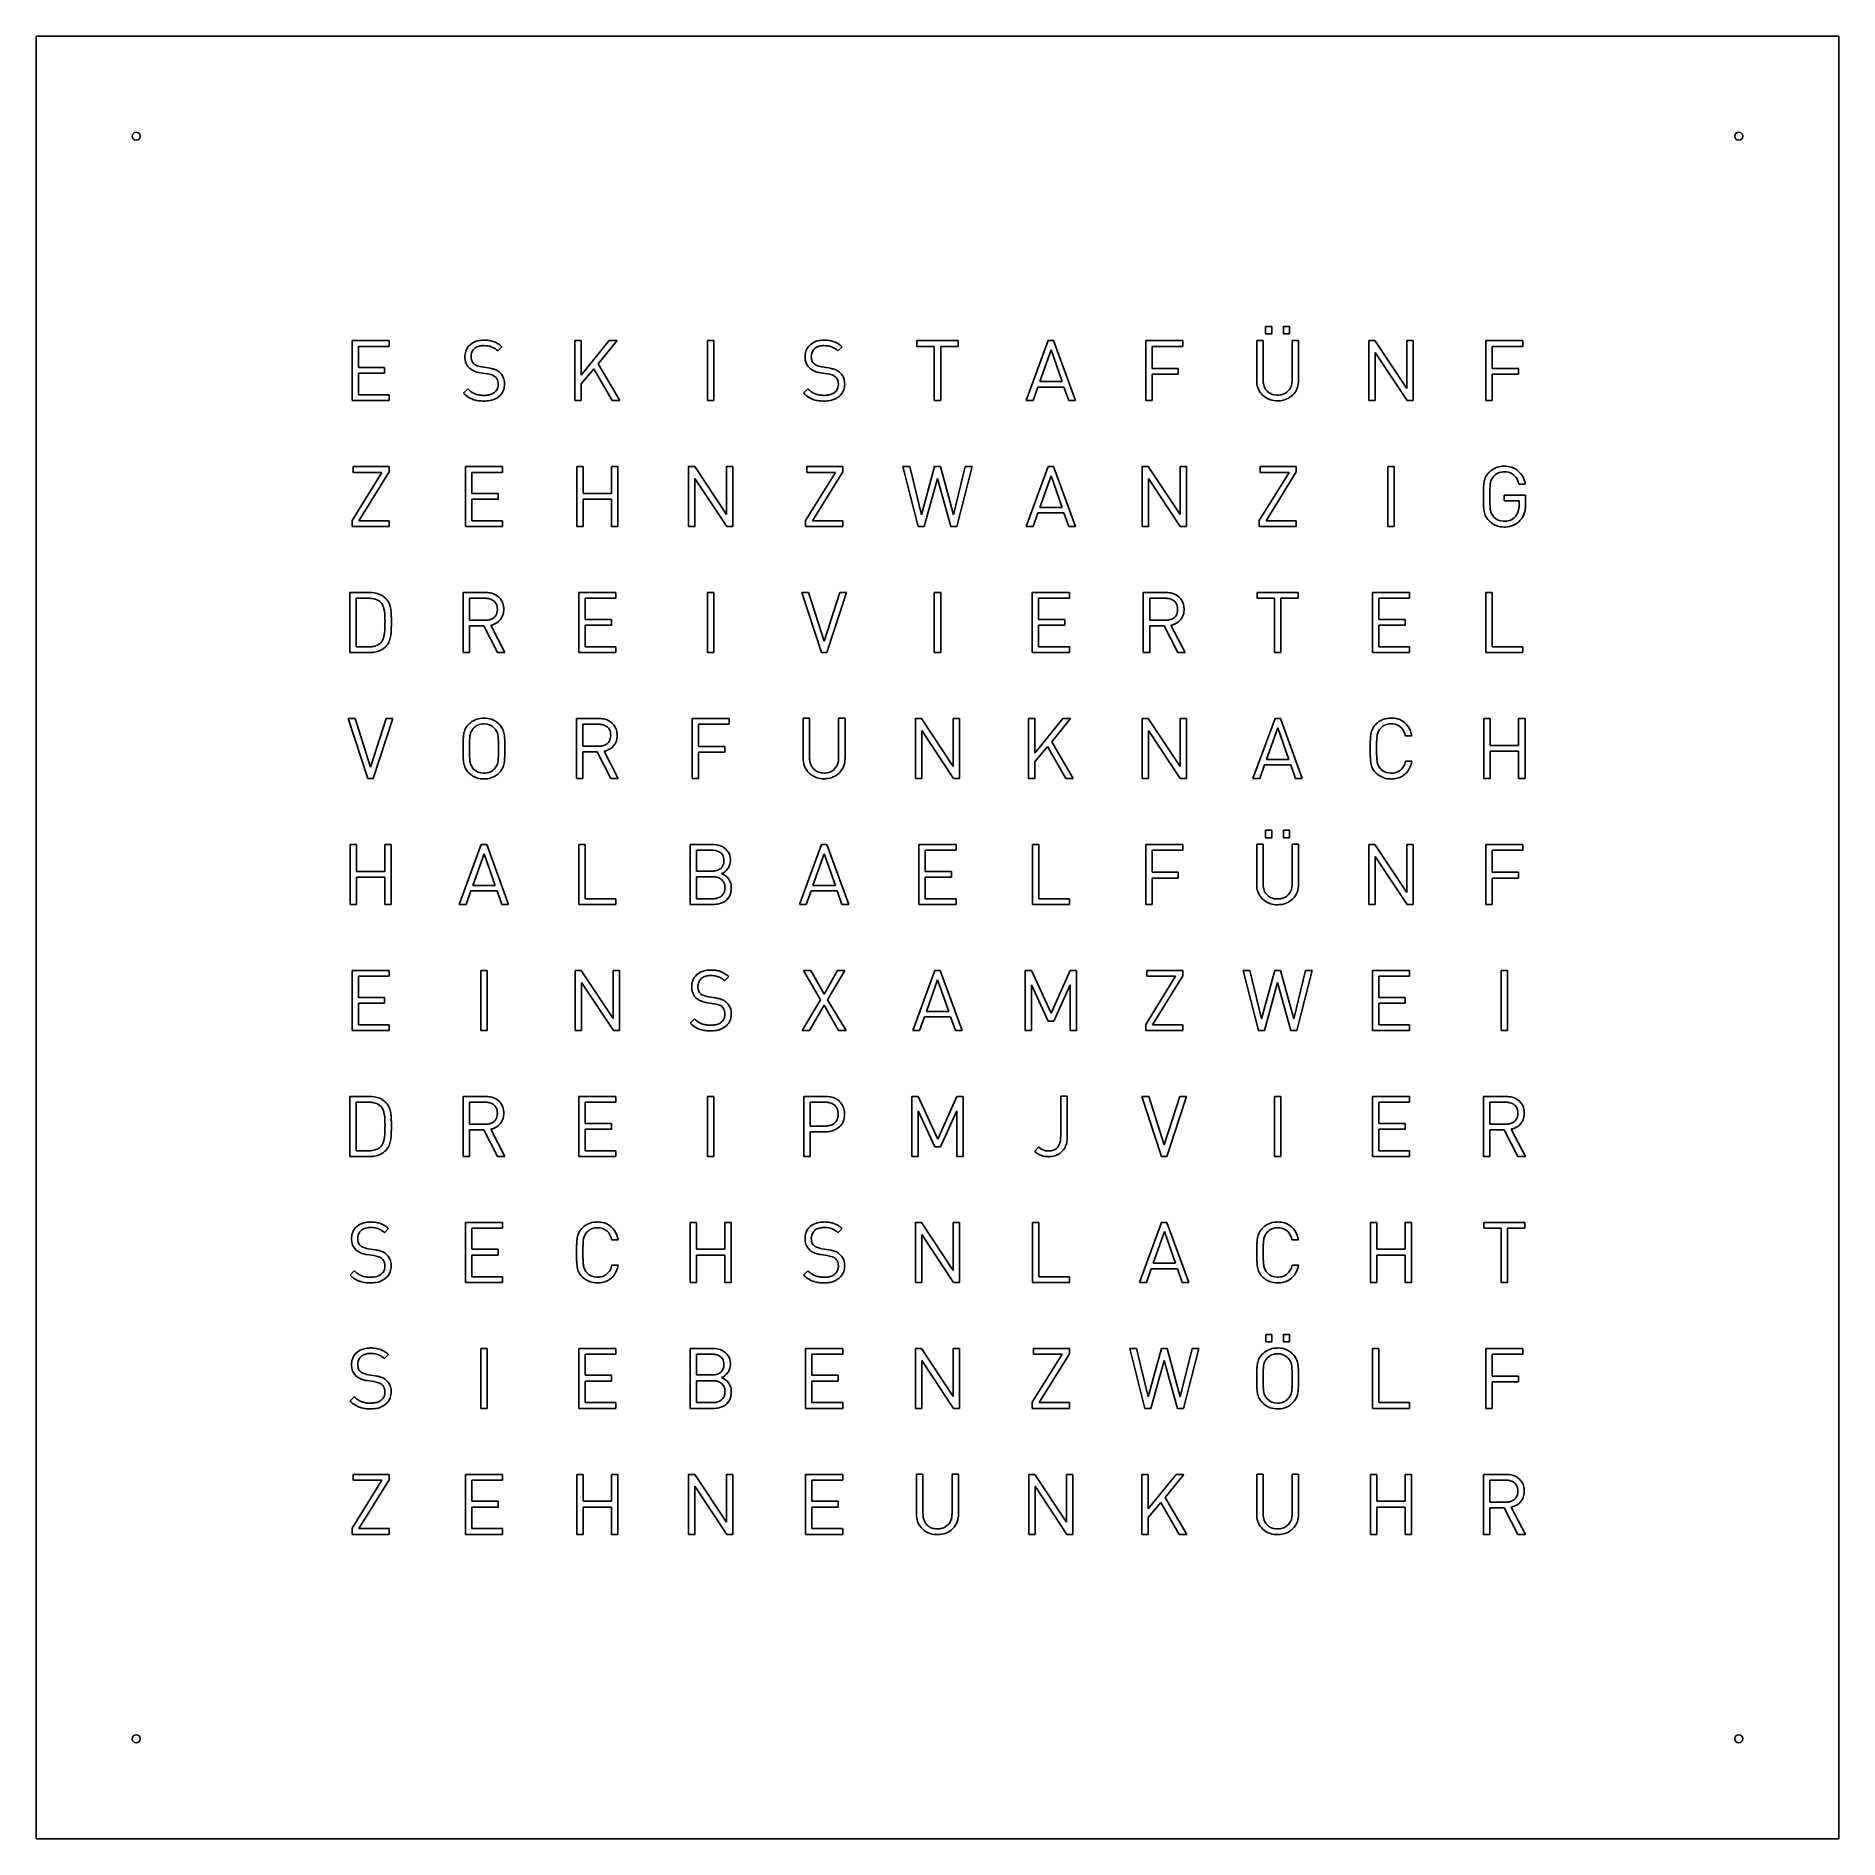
# Model space of a CAD drawing. Header units: millimetres. Extents: x 0 to 450, y 0 to 450.
import ezdxf

# ---------------------------------------------------------------- set-up
doc = ezdxf.new("R2010")
doc.units = ezdxf.units.MM

msp = doc.modelspace()

# ---------------------------------------------------------------- linework, layer by layer
at = {"layer": 'background'}
for p, q in [((450, 450), (0, 450)), ((0, 450), (0, 0)), ((450, 0), (450, 450)), ((0, 0), (450, 0))]:
    msp.add_line(p, q, dxfattribs=at)
at = {"layer": 'minutes'}
for centre, start, end in [((25, 425), 90, 180), ((25, 425), 180, 270), ((25, 425), 0, 90), ((25, 425), 270, 0), ((425, 425), 90, 180), ((425, 425), 180, 270), ((425, 425), 0, 90), ((425, 425), 270, 0), ((25, 25), 90, 180), ((25, 25), 180, 270), ((25, 25), 0, 90), ((25, 25), 270, 0), ((425, 25), 90, 180), ((425, 25), 180, 270), ((425, 25), 0, 90), ((425, 25), 270, 0)]:
    msp.add_arc(centre, 1, start, end, dxfattribs=at)
at = {"layer": 'text'}
for p, q in [((78.86, 359.02), (78.86, 373.98)), ((78.86, 373.98), (88.14, 373.98)), ((88.14, 373.98), (88.14, 372.55)), ((134.5, 359.02), (134.5, 373.98)), ((134.5, 373.98), (136.1, 373.98)), ((136.1, 373.98), (136.1, 365.39)), ((136.1, 365.39), (143.07, 373.98)), ((145.02, 373.98), (140.32, 368.2)), ((143.07, 373.98), (145.02, 373.98)), ((167.6, 359.02), (167.6, 373.98)), ((167.6, 373.98), (169.2, 373.98)), ((169.2, 373.98), (169.2, 359.02)), ((219.88, 372.55), (219.88, 373.98)), ((219.88, 373.98), (230.12, 373.98)), ((230.12, 373.98), (230.12, 372.55)), ((247.14, 359.02), (252.64, 373.98)), ((252.64, 373.98), (253.98, 373.98)), ((253.98, 373.98), (259.46, 359.02)), ((276.96, 359.02), (276.96, 373.98)), ((276.96, 373.98), (286.24, 373.98)), ((286.24, 373.98), (286.24, 372.55)), ((304.68, 364.02), (304.68, 374.04)), ((304.68, 374.04), (306.28, 374.04)), ((306.28, 374.04), (306.28, 364.15)), ((306.91, 375.66), (306.91, 377.53)), ((306.91, 377.53), (308.42, 377.53)), ((308.42, 375.66), (306.91, 375.66)), ((308.42, 377.53), (308.42, 375.66)), ((311.36, 375.66), (311.36, 377.53)), ((311.36, 377.53), (312.87, 377.53)), ((312.87, 375.66), (311.36, 375.66)), ((312.87, 377.53), (312.87, 375.66)), ((313.52, 374.04), (315.12, 374.04)), ((313.52, 364.15), (313.52, 374.04)), ((315.12, 374.04), (315.12, 364.02)), ((332.68, 359.02), (332.68, 373.98)), ((332.68, 373.98), (334.19, 373.98)), ((334.19, 373.98), (342.13, 362.03)), ((342.13, 362.03), (342.13, 373.98)), ((342.13, 373.98), (343.72, 373.98)), ((343.72, 373.98), (343.72, 359.02)), ((361.86, 359.02), (361.86, 373.98)), ((361.86, 373.98), (371.14, 373.98)), ((371.14, 373.98), (371.14, 372.55)), ((88.14, 372.55), (80.45, 372.55)), ((80.45, 372.55), (80.45, 367.28)), ((116.28, 372.46), (115.25, 371.44)), ((201.18, 372.46), (200.15, 371.44)), ((224.2, 372.55), (219.88, 372.55)), ((224.2, 359.02), (224.2, 372.55)), ((230.12, 372.55), (225.8, 372.55)), ((225.8, 372.55), (225.8, 359.02)), ((253.33, 371.69), (250.52, 363.79)), ((256.1, 363.79), (253.33, 371.69)), ((286.24, 372.55), (278.56, 372.55)), ((278.56, 372.55), (278.56, 367.05)), ((342.21, 359.02), (334.27, 371.01)), ((334.27, 371.01), (334.27, 359.02)), ((371.14, 372.55), (363.45, 372.55)), ((363.45, 372.55), (363.45, 367.05)), ((80.45, 367.28), (87.01, 367.28)), ((87.01, 365.85), (80.45, 365.85)), ((80.45, 365.85), (80.45, 360.45)), ((87.01, 367.28), (87.01, 365.85)), ((112.67, 365.7), (110.93, 365.95)), ((111.22, 367.42), (112.97, 367.15)), ((139.25, 366.98), (136.1, 363.2)), ((143.81, 359.02), (139.25, 366.98)), ((140.32, 368.2), (145.7, 359.02)), ((197.57, 365.7), (195.83, 365.95)), ((196.12, 367.42), (197.87, 367.15)), ((278.56, 367.05), (285.11, 367.05)), ((285.11, 365.62), (278.56, 365.62)), ((278.56, 365.62), (278.56, 359.02)), ((285.11, 367.05), (285.11, 365.62)), ((363.45, 367.05), (370.01, 367.05)), ((370.01, 365.62), (363.45, 365.62)), ((363.45, 365.62), (363.45, 359.02)), ((370.01, 367.05), (370.01, 365.62)), ((80.45, 360.45), (88.14, 360.45)), ((88.14, 360.45), (88.14, 359.02)), ((106.67, 360.87), (107.74, 361.94)), ((136.1, 363.2), (136.1, 359.02)), ((191.57, 360.87), (192.64, 361.94)), ((250.03, 362.4), (248.84, 359.02)), ((256.57, 362.4), (250.03, 362.4)), ((250.52, 363.79), (256.1, 363.79)), ((257.76, 359.02), (256.57, 362.4)), ((88.14, 359.02), (78.86, 359.02)), ((136.1, 359.02), (134.5, 359.02)), ((145.7, 359.02), (143.81, 359.02)), ((169.2, 359.02), (167.6, 359.02)), ((225.8, 359.02), (224.2, 359.02)), ((248.84, 359.02), (247.14, 359.02)), ((259.46, 359.02), (257.76, 359.02)), ((278.56, 359.02), (276.96, 359.02)), ((334.27, 359.02), (332.68, 359.02)), ((343.72, 359.02), (342.21, 359.02)), ((363.45, 359.02), (361.86, 359.02)), ((79.15, 341.1), (79.15, 342.53)), ((79.15, 342.53), (88.14, 342.53)), ((88.14, 342.53), (88.14, 341.19)), ((107.16, 327.58), (107.16, 342.53)), ((107.16, 342.53), (116.44, 342.53)), ((116.44, 342.53), (116.44, 341.1)), ((134.96, 327.58), (134.96, 342.53)), ((134.96, 342.53), (136.55, 342.53)), ((136.55, 342.53), (136.55, 335.83)), ((143.65, 335.83), (143.65, 342.53)), ((143.65, 342.53), (145.25, 342.53)), ((145.25, 342.53), (145.25, 327.58)), ((162.88, 327.58), (162.88, 342.53)), ((162.88, 342.53), (164.39, 342.53)), ((164.39, 342.53), (172.33, 330.58)), ((172.33, 330.58), (172.33, 342.53)), ((172.33, 342.53), (173.92, 342.53)), ((173.92, 342.53), (173.92, 327.58)), ((192.35, 341.1), (192.35, 342.53)), ((192.35, 342.53), (201.34, 342.53)), ((201.34, 342.53), (201.34, 341.19)), ((220.19, 327.58), (216.37, 342.53)), ((216.37, 342.53), (218.07, 342.53)), ((218.07, 342.53), (220.99, 330.48)), ((220.99, 330.48), (224.29, 342.53)), ((224.29, 342.53), (225.71, 342.53)), ((225.71, 342.53), (229.01, 330.48)), ((229.01, 330.48), (231.93, 342.53)), ((233.63, 342.53), (229.81, 327.58)), ((231.93, 342.53), (233.63, 342.53)), ((247.14, 327.58), (252.64, 342.53)), ((252.64, 342.53), (253.98, 342.53)), ((253.98, 342.53), (259.46, 327.58)), ((276.08, 327.58), (276.08, 342.53)), ((276.08, 342.53), (277.59, 342.53)), ((277.59, 342.53), (285.53, 330.58)), ((285.53, 330.58), (285.53, 342.53)), ((285.53, 342.53), (287.12, 342.53)), ((287.12, 342.53), (287.12, 327.58)), ((305.55, 341.1), (305.55, 342.53)), ((305.55, 342.53), (314.54, 342.53)), ((314.54, 342.53), (314.54, 341.19)), ((337.4, 327.58), (337.4, 342.53)), ((337.4, 342.53), (339, 342.53)), ((339, 342.53), (339, 327.58)), ((78.86, 329.09), (86.33, 341.1)), ((86.33, 341.1), (79.15, 341.1)), ((88.14, 341.19), (80.6, 329.01)), ((116.44, 341.1), (108.75, 341.1)), ((108.75, 341.1), (108.75, 335.83)), ((172.41, 327.58), (164.47, 339.57)), ((164.47, 339.57), (164.47, 327.58)), ((192.06, 329.09), (199.53, 341.1)), ((199.53, 341.1), (192.35, 341.1)), ((201.34, 341.19), (193.8, 329.01)), ((225, 339.55), (221.68, 327.58)), ((228.32, 327.58), (225, 339.55)), ((253.33, 340.24), (250.52, 332.35)), ((256.1, 332.35), (253.33, 340.24)), ((285.61, 327.58), (277.67, 339.57)), ((277.67, 339.57), (277.67, 327.58)), ((305.26, 329.09), (312.74, 341.1)), ((312.74, 341.1), (305.55, 341.1)), ((314.54, 341.19), (307, 329.01)), ((371.71, 338.18), (370.11, 338.18)), ((108.75, 335.83), (115.31, 335.83)), ((115.31, 334.4), (108.75, 334.4)), ((108.75, 334.4), (108.75, 329.01)), ((115.31, 335.83), (115.31, 334.4)), ((136.55, 335.83), (143.65, 335.83)), ((143.65, 334.4), (136.55, 334.4)), ((136.55, 334.4), (136.55, 327.58)), ((143.65, 327.58), (143.65, 334.4)), ((366.48, 335.39), (371.75, 335.39)), ((366.48, 334.03), (366.48, 335.39)), ((370.15, 334.03), (366.48, 334.03)), ((370.15, 332.87), (370.15, 334.03)), ((371.75, 335.39), (371.75, 333.02)), ((78.86, 327.58), (78.86, 329.09)), ((80.6, 329.01), (88.14, 329.01)), ((88.14, 329.01), (88.14, 327.58)), ((108.75, 329.01), (116.44, 329.01)), ((116.44, 329.01), (116.44, 327.58)), ((192.06, 327.58), (192.06, 329.09)), ((193.8, 329.01), (201.34, 329.01)), ((201.34, 329.01), (201.34, 327.58)), ((250.03, 330.96), (248.84, 327.58)), ((256.57, 330.96), (250.03, 330.96)), ((250.52, 332.35), (256.1, 332.35)), ((257.76, 327.58), (256.57, 330.96)), ((305.26, 327.58), (305.26, 329.09)), ((307, 329.01), (314.54, 329.01)), ((314.54, 329.01), (314.54, 327.58)), ((88.14, 327.58), (78.86, 327.58)), ((116.44, 327.58), (107.16, 327.58)), ((136.55, 327.58), (134.96, 327.58)), ((145.25, 327.58), (143.65, 327.58)), ((164.47, 327.58), (162.88, 327.58)), ((173.92, 327.58), (172.41, 327.58)), ((201.34, 327.58), (192.06, 327.58)), ((221.68, 327.58), (220.19, 327.58)), ((229.81, 327.58), (228.32, 327.58)), ((248.84, 327.58), (247.14, 327.58)), ((259.46, 327.58), (257.76, 327.58)), ((277.67, 327.58), (276.08, 327.58)), ((287.12, 327.58), (285.61, 327.58)), ((314.54, 327.58), (305.26, 327.58)), ((339, 327.58), (337.4, 327.58)), ((78.31, 296.13), (78.31, 311.09)), ((78.31, 311.09), (83.44, 311.09)), ((106.57, 296.13), (106.57, 311.09)), ((106.57, 311.09), (112.3, 311.09)), ((135.46, 296.13), (135.46, 311.09)), ((135.46, 311.09), (144.74, 311.09)), ((144.74, 311.09), (144.74, 309.66)), ((167.6, 296.13), (167.6, 311.09)), ((167.6, 311.09), (169.2, 311.09)), ((169.2, 311.09), (169.2, 296.13)), ((196.05, 296.13), (191.13, 311.09)), ((191.13, 311.09), (192.81, 311.09)), ((192.81, 311.09), (196.7, 298.99)), ((196.7, 298.99), (200.59, 311.09)), ((202.26, 311.09), (197.35, 296.13)), ((200.59, 311.09), (202.26, 311.09)), ((224.2, 296.13), (224.2, 311.09)), ((224.2, 311.09), (225.8, 311.09)), ((225.8, 311.09), (225.8, 296.13)), ((248.66, 296.13), (248.66, 311.09)), ((248.66, 311.09), (257.94, 311.09)), ((257.94, 311.09), (257.94, 309.66)), ((276.37, 296.13), (276.37, 311.09)), ((276.37, 311.09), (282.1, 311.09)), ((304.78, 309.66), (304.78, 311.09)), ((304.78, 311.09), (315.02, 311.09)), ((315.02, 311.09), (315.02, 309.66)), ((333.56, 296.13), (333.56, 311.09)), ((333.56, 311.09), (342.84, 311.09)), ((342.84, 311.09), (342.84, 309.66)), ((361.88, 296.13), (361.88, 311.09)), ((361.88, 311.09), (363.48, 311.09)), ((363.48, 311.09), (363.48, 297.56)), ((83.16, 309.66), (79.91, 309.66)), ((79.91, 309.66), (79.91, 297.56)), ((112.16, 309.66), (108.17, 309.66)), ((108.17, 309.66), (108.17, 304.18)), ((144.74, 309.66), (137.06, 309.66)), ((137.06, 309.66), (137.06, 304.39)), ((257.94, 309.66), (250.25, 309.66)), ((250.25, 309.66), (250.25, 304.39)), ((281.96, 309.66), (277.97, 309.66)), ((277.97, 309.66), (277.97, 304.18)), ((309.1, 309.66), (304.78, 309.66)), ((309.1, 296.13), (309.1, 309.66)), ((315.02, 309.66), (310.7, 309.66)), ((310.7, 309.66), (310.7, 296.13)), ((342.84, 309.66), (335.15, 309.66)), ((335.15, 309.66), (335.15, 304.39)), ((108.17, 304.18), (112.16, 304.18)), ((111.76, 302.77), (108.17, 302.77)), ((108.17, 302.77), (108.17, 296.13)), ((115.16, 296.13), (111.76, 302.77)), ((113.48, 302.92), (117.03, 296.13)), ((137.06, 304.39), (143.61, 304.39)), ((143.61, 302.96), (137.06, 302.96)), ((137.06, 302.96), (137.06, 297.56)), ((143.61, 304.39), (143.61, 302.96)), ((250.25, 304.39), (256.81, 304.39)), ((256.81, 302.96), (250.25, 302.96)), ((250.25, 302.96), (250.25, 297.56)), ((256.81, 304.39), (256.81, 302.96)), ((277.97, 304.18), (281.96, 304.18)), ((281.56, 302.77), (277.97, 302.77)), ((277.97, 302.77), (277.97, 296.13)), ((284.96, 296.13), (281.56, 302.77)), ((283.28, 302.92), (286.83, 296.13)), ((335.15, 304.39), (341.71, 304.39)), ((341.71, 302.96), (335.15, 302.96)), ((335.15, 302.96), (335.15, 297.56)), ((341.71, 304.39), (341.71, 302.96)), ((79.91, 297.56), (83.16, 297.56)), ((137.06, 297.56), (144.74, 297.56)), ((144.74, 297.56), (144.74, 296.13)), ((250.25, 297.56), (257.94, 297.56)), ((257.94, 297.56), (257.94, 296.13)), ((335.15, 297.56), (342.84, 297.56)), ((342.84, 297.56), (342.84, 296.13)), ((363.48, 297.56), (371.12, 297.56)), ((371.12, 297.56), (371.12, 296.13)), ((83.44, 296.13), (78.31, 296.13)), ((108.17, 296.13), (106.57, 296.13)), ((117.03, 296.13), (115.16, 296.13)), ((144.74, 296.13), (135.46, 296.13)), ((169.2, 296.13), (167.6, 296.13)), ((197.35, 296.13), (196.05, 296.13)), ((225.8, 296.13), (224.2, 296.13)), ((257.94, 296.13), (248.66, 296.13)), ((277.97, 296.13), (276.37, 296.13)), ((286.83, 296.13), (284.96, 296.13)), ((310.7, 296.13), (309.1, 296.13)), ((342.84, 296.13), (333.56, 296.13)), ((371.12, 296.13), (361.88, 296.13)), ((82.85, 264.69), (77.94, 279.64)), ((77.94, 279.64), (79.61, 279.64)), ((79.61, 279.64), (83.5, 267.55)), ((83.5, 267.55), (87.39, 279.64)), ((89.06, 279.64), (84.15, 264.69)), ((87.39, 279.64), (89.06, 279.64)), ((134.87, 264.69), (134.87, 279.64)), ((134.87, 279.64), (140.6, 279.64)), ((163.76, 264.69), (163.76, 279.64)), ((163.76, 279.64), (173.04, 279.64)), ((173.04, 279.64), (173.04, 278.21)), ((191.48, 269.69), (191.48, 279.71)), ((191.48, 279.71), (193.08, 279.71)), ((193.08, 279.71), (193.08, 269.81)), ((200.32, 279.71), (201.92, 279.71)), ((200.32, 269.81), (200.32, 279.71)), ((201.92, 279.71), (201.92, 269.69)), ((219.48, 264.69), (219.48, 279.64)), ((219.48, 279.64), (220.99, 279.64)), ((220.99, 279.64), (228.93, 267.69)), ((228.93, 267.69), (228.93, 279.64)), ((228.93, 279.64), (230.52, 279.64)), ((230.52, 279.64), (230.52, 264.69)), ((247.7, 264.69), (247.7, 279.64)), ((247.7, 279.64), (249.3, 279.64)), ((249.3, 279.64), (249.3, 271.05)), ((249.3, 271.05), (256.27, 279.64)), ((258.22, 279.64), (253.52, 273.87)), ((256.27, 279.64), (258.22, 279.64)), ((276.08, 264.69), (276.08, 279.64)), ((276.08, 279.64), (277.59, 279.64)), ((277.59, 279.64), (285.53, 267.69)), ((285.53, 267.69), (285.53, 279.64)), ((285.53, 279.64), (287.12, 279.64)), ((287.12, 279.64), (287.12, 264.69)), ((303.74, 264.69), (309.24, 279.64)), ((309.24, 279.64), (310.58, 279.64)), ((310.58, 279.64), (316.06, 264.69)), ((361.36, 264.69), (361.36, 279.64)), ((361.36, 279.64), (362.95, 279.64)), ((362.95, 279.64), (362.95, 272.94)), ((370.05, 272.94), (370.05, 279.64)), ((370.05, 279.64), (371.64, 279.64)), ((371.64, 279.64), (371.64, 264.69)), ((140.46, 278.21), (136.47, 278.21)), ((136.47, 278.21), (136.47, 272.73)), ((173.04, 278.21), (165.35, 278.21)), ((165.35, 278.21), (165.35, 272.71)), ((229.01, 264.69), (221.07, 276.68)), ((221.07, 276.68), (221.07, 264.69)), ((285.61, 264.69), (277.67, 276.68)), ((277.67, 276.68), (277.67, 264.69)), ((309.93, 277.35), (307.12, 269.46)), ((312.7, 269.46), (309.93, 277.35)), ((343.41, 275.32), (341.77, 275.32)), ((136.47, 272.73), (140.46, 272.73)), ((140.06, 271.33), (136.47, 271.33)), ((136.47, 271.33), (136.47, 264.69)), ((143.46, 264.69), (140.06, 271.33)), ((141.78, 271.47), (145.33, 264.69)), ((165.35, 272.71), (171.91, 272.71)), ((171.91, 271.28), (165.35, 271.28)), ((165.35, 271.28), (165.35, 264.69)), ((171.91, 272.71), (171.91, 271.28)), ((252.45, 272.65), (249.3, 268.87)), ((257.01, 264.69), (252.45, 272.65)), ((253.52, 273.87), (258.9, 264.69)), ((362.95, 272.94), (370.05, 272.94)), ((370.05, 271.52), (362.95, 271.52)), ((362.95, 271.52), (362.95, 264.69)), ((370.05, 264.69), (370.05, 271.52)), ((249.3, 268.87), (249.3, 264.69)), ((306.63, 268.07), (305.44, 264.69)), ((313.17, 268.07), (306.63, 268.07)), ((307.12, 269.46), (312.7, 269.46)), ((314.36, 264.69), (313.17, 268.07)), ((341.81, 269.02), (343.41, 269.02)), ((84.15, 264.69), (82.85, 264.69)), ((136.47, 264.69), (134.87, 264.69)), ((145.33, 264.69), (143.46, 264.69)), ((165.35, 264.69), (163.76, 264.69)), ((221.07, 264.69), (219.48, 264.69)), ((230.52, 264.69), (229.01, 264.69)), ((249.3, 264.69), (247.7, 264.69)), ((258.9, 264.69), (257.01, 264.69)), ((277.67, 264.69), (276.08, 264.69)), ((287.12, 264.69), (285.61, 264.69)), ((305.44, 264.69), (303.74, 264.69)), ((316.06, 264.69), (314.36, 264.69)), ((362.95, 264.69), (361.36, 264.69)), ((371.64, 264.69), (370.05, 264.69)), ((78.36, 233.25), (78.36, 248.2)), ((78.36, 248.2), (79.95, 248.2)), ((79.95, 248.2), (79.95, 241.5)), ((87.05, 241.5), (87.05, 248.2)), ((87.05, 248.2), (88.64, 248.2)), ((88.64, 248.2), (88.64, 233.25)), ((105.64, 233.25), (111.14, 248.2)), ((111.14, 248.2), (112.48, 248.2)), ((112.48, 248.2), (117.96, 233.25)), ((135.48, 233.25), (135.48, 248.2)), ((135.48, 248.2), (137.08, 248.2)), ((137.08, 248.2), (137.08, 234.67)), ((163.27, 233.25), (163.27, 248.2)), ((163.27, 248.2), (168.89, 248.2)), ((190.54, 233.25), (196.04, 248.2)), ((196.04, 248.2), (197.38, 248.2)), ((197.38, 248.2), (202.86, 233.25)), ((220.36, 233.25), (220.36, 248.2)), ((220.36, 248.2), (229.64, 248.2)), ((229.64, 248.2), (229.64, 246.77)), ((248.68, 233.25), (248.68, 248.2)), ((248.68, 248.2), (250.28, 248.2)), ((250.28, 248.2), (250.28, 234.67)), ((276.96, 233.25), (276.96, 248.2)), ((276.96, 248.2), (286.24, 248.2)), ((286.24, 248.2), (286.24, 246.77)), ((304.68, 238.24), (304.68, 248.26)), ((304.68, 248.26), (306.28, 248.26)), ((306.28, 248.26), (306.28, 238.37)), ((306.91, 249.88), (306.91, 251.75)), ((306.91, 251.75), (308.42, 251.75)), ((308.42, 249.88), (306.91, 249.88)), ((308.42, 251.75), (308.42, 249.88)), ((311.36, 249.88), (311.36, 251.75)), ((311.36, 251.75), (312.87, 251.75)), ((312.87, 249.88), (311.36, 249.88)), ((312.87, 251.75), (312.87, 249.88)), ((313.52, 248.26), (315.12, 248.26)), ((313.52, 238.37), (313.52, 248.26)), ((315.12, 248.26), (315.12, 238.24)), ((332.68, 233.25), (332.68, 248.2)), ((332.68, 248.2), (334.19, 248.2)), ((334.19, 248.2), (342.13, 236.25)), ((342.13, 236.25), (342.13, 248.2)), ((342.13, 248.2), (343.72, 248.2)), ((343.72, 248.2), (343.72, 233.25)), ((361.86, 233.25), (361.86, 248.2)), ((361.86, 248.2), (371.14, 248.2)), ((371.14, 248.2), (371.14, 246.77)), ((111.83, 245.91), (109.02, 238.01)), ((114.6, 238.01), (111.83, 245.91)), ((168.77, 246.77), (164.86, 246.77)), ((164.86, 246.77), (164.86, 241.58)), ((196.73, 245.91), (193.92, 238.01)), ((199.5, 238.01), (196.73, 245.91)), ((229.64, 246.77), (221.96, 246.77)), ((221.96, 246.77), (221.96, 241.5)), ((286.24, 246.77), (278.56, 246.77)), ((278.56, 246.77), (278.56, 241.27)), ((342.21, 233.25), (334.27, 245.24)), ((334.27, 245.24), (334.27, 233.25)), ((371.14, 246.77), (363.45, 246.77)), ((363.45, 246.77), (363.45, 241.27)), ((79.95, 241.5), (87.05, 241.5)), ((87.05, 240.07), (79.95, 240.07)), ((79.95, 240.07), (79.95, 233.25)), ((87.05, 233.25), (87.05, 240.07)), ((164.86, 241.58), (168.77, 241.58)), ((168.94, 240.16), (164.86, 240.16)), ((164.86, 240.16), (164.86, 234.67)), ((221.96, 241.5), (228.51, 241.5)), ((228.51, 240.07), (221.96, 240.07)), ((221.96, 240.07), (221.96, 234.67)), ((228.51, 241.5), (228.51, 240.07)), ((278.56, 241.27), (285.11, 241.27)), ((285.11, 239.84), (278.56, 239.84)), ((278.56, 239.84), (278.56, 233.25)), ((285.11, 241.27), (285.11, 239.84)), ((363.45, 241.27), (370.01, 241.27)), ((370.01, 239.84), (363.45, 239.84)), ((363.45, 239.84), (363.45, 233.25)), ((370.01, 241.27), (370.01, 239.84)), ((108.53, 236.63), (107.34, 233.25)), ((115.07, 236.63), (108.53, 236.63)), ((109.02, 238.01), (114.6, 238.01)), ((116.26, 233.25), (115.07, 236.63)), ((137.08, 234.67), (144.72, 234.67)), ((144.72, 234.67), (144.72, 233.25)), ((164.86, 234.67), (168.94, 234.67)), ((193.43, 236.63), (192.24, 233.25)), ((199.97, 236.63), (193.43, 236.63)), ((193.92, 238.01), (199.5, 238.01)), ((201.16, 233.25), (199.97, 236.63)), ((221.96, 234.67), (229.64, 234.67)), ((229.64, 234.67), (229.64, 233.25)), ((250.28, 234.67), (257.92, 234.67)), ((257.92, 234.67), (257.92, 233.25)), ((79.95, 233.25), (78.36, 233.25)), ((88.64, 233.25), (87.05, 233.25)), ((107.34, 233.25), (105.64, 233.25)), ((117.96, 233.25), (116.26, 233.25)), ((144.72, 233.25), (135.48, 233.25)), ((169.08, 233.25), (163.27, 233.25)), ((192.24, 233.25), (190.54, 233.25)), ((202.86, 233.25), (201.16, 233.25)), ((229.64, 233.25), (220.36, 233.25)), ((257.92, 233.25), (248.68, 233.25)), ((278.56, 233.25), (276.96, 233.25)), ((334.27, 233.25), (332.68, 233.25)), ((343.72, 233.25), (342.21, 233.25)), ((363.45, 233.25), (361.86, 233.25)), ((78.86, 201.8), (78.86, 216.75)), ((78.86, 216.75), (88.14, 216.75)), ((88.14, 216.75), (88.14, 215.33)), ((111, 201.8), (111, 216.75)), ((111, 216.75), (112.6, 216.75)), ((112.6, 216.75), (112.6, 201.8)), ((134.58, 201.8), (134.58, 216.75)), ((134.58, 216.75), (136.09, 216.75)), ((136.09, 216.75), (144.03, 204.8)), ((144.03, 204.8), (144.03, 216.75)), ((144.03, 216.75), (145.62, 216.75)), ((145.62, 216.75), (145.62, 201.8)), ((195.81, 209.47), (191.52, 216.75)), ((191.52, 216.75), (193.37, 216.75)), ((193.37, 216.75), (196.69, 210.85)), ((196.69, 210.85), (200.01, 216.75)), ((201.86, 216.75), (197.55, 209.47)), ((200.01, 216.75), (201.86, 216.75)), ((218.84, 201.8), (224.34, 216.75)), ((224.34, 216.75), (225.68, 216.75)), ((225.68, 216.75), (231.16, 201.8)), ((246.9, 201.8), (246.9, 216.75)), ((246.9, 216.75), (248.49, 216.75)), ((248.49, 216.75), (253.36, 206.15)), ((253.36, 206.15), (258.11, 216.75)), ((258.11, 216.75), (259.7, 216.75)), ((259.7, 216.75), (259.7, 201.8)), ((277.25, 215.33), (277.25, 216.75)), ((277.25, 216.75), (286.24, 216.75)), ((286.24, 216.75), (286.24, 215.41)), ((305.09, 201.8), (301.27, 216.75)), ((301.27, 216.75), (302.97, 216.75)), ((302.97, 216.75), (305.89, 204.7)), ((305.89, 204.7), (309.19, 216.75)), ((309.19, 216.75), (310.61, 216.75)), ((310.61, 216.75), (313.91, 204.7)), ((313.91, 204.7), (316.83, 216.75)), ((318.53, 216.75), (314.71, 201.8)), ((316.83, 216.75), (318.53, 216.75)), ((333.56, 201.8), (333.56, 216.75)), ((333.56, 216.75), (342.84, 216.75)), ((342.84, 216.75), (342.84, 215.33)), ((365.7, 201.8), (365.7, 216.75)), ((365.7, 216.75), (367.3, 216.75)), ((367.3, 216.75), (367.3, 201.8)), ((88.14, 215.33), (80.45, 215.33)), ((80.45, 215.33), (80.45, 210.05)), ((144.11, 201.8), (136.17, 213.79)), ((136.17, 213.79), (136.17, 201.8)), ((172.88, 215.24), (171.85, 214.21)), ((225.03, 214.46), (222.22, 206.57)), ((227.8, 206.57), (225.03, 214.46)), ((252.65, 204.15), (248.49, 213.16)), ((248.49, 213.16), (248.49, 201.8)), ((258.11, 213.16), (254.01, 204.15)), ((258.11, 201.8), (258.11, 213.16)), ((276.96, 203.31), (284.44, 215.33)), ((284.44, 215.33), (277.25, 215.33)), ((286.24, 215.41), (278.7, 203.23)), ((309.9, 213.77), (306.58, 201.8)), ((313.22, 201.8), (309.9, 213.77)), ((342.84, 215.33), (335.15, 215.33)), ((335.15, 215.33), (335.15, 210.05)), ((80.45, 210.05), (87.01, 210.05)), ((87.01, 208.63), (80.45, 208.63)), ((80.45, 208.63), (80.45, 203.23)), ((87.01, 210.05), (87.01, 208.63)), ((169.27, 208.48), (167.53, 208.73)), ((167.82, 210.2), (169.57, 209.93)), ((191.23, 201.8), (195.81, 209.47)), ((196.69, 208.08), (193.04, 201.8)), ((200.32, 201.8), (196.69, 208.08)), ((197.55, 209.47), (202.17, 201.8)), ((335.15, 210.05), (341.71, 210.05)), ((341.71, 208.63), (335.15, 208.63)), ((335.15, 208.63), (335.15, 203.23)), ((341.71, 210.05), (341.71, 208.63)), ((80.45, 203.23), (88.14, 203.23)), ((88.14, 203.23), (88.14, 201.8)), ((163.27, 203.65), (164.34, 204.72)), ((221.73, 205.18), (220.54, 201.8)), ((228.27, 205.18), (221.73, 205.18)), ((222.22, 206.57), (227.8, 206.57)), ((229.46, 201.8), (228.27, 205.18)), ((254.01, 204.15), (252.65, 204.15)), ((276.96, 201.8), (276.96, 203.31)), ((278.7, 203.23), (286.24, 203.23)), ((286.24, 203.23), (286.24, 201.8)), ((335.15, 203.23), (342.84, 203.23)), ((342.84, 203.23), (342.84, 201.8)), ((88.14, 201.8), (78.86, 201.8)), ((112.6, 201.8), (111, 201.8)), ((136.17, 201.8), (134.58, 201.8)), ((145.62, 201.8), (144.11, 201.8)), ((193.04, 201.8), (191.23, 201.8)), ((202.17, 201.8), (200.32, 201.8)), ((220.54, 201.8), (218.84, 201.8)), ((231.16, 201.8), (229.46, 201.8)), ((248.49, 201.8), (246.9, 201.8)), ((259.7, 201.8), (258.11, 201.8)), ((286.24, 201.8), (276.96, 201.8)), ((306.58, 201.8), (305.09, 201.8)), ((314.71, 201.8), (313.22, 201.8)), ((342.84, 201.8), (333.56, 201.8)), ((367.3, 201.8), (365.7, 201.8)), ((78.31, 170.36), (78.31, 185.31)), ((78.31, 185.31), (83.44, 185.31)), ((106.57, 170.36), (106.57, 185.31)), ((106.57, 185.31), (112.3, 185.31)), ((135.46, 170.36), (135.46, 185.31)), ((135.46, 185.31), (144.74, 185.31)), ((144.74, 185.31), (144.74, 183.88)), ((167.6, 170.36), (167.6, 185.31)), ((167.6, 185.31), (169.2, 185.31)), ((169.2, 185.31), (169.2, 170.36)), ((191.61, 170.36), (191.61, 185.31)), ((191.61, 185.31), (197.17, 185.31)), ((218.59, 170.36), (218.59, 185.31)), ((218.59, 185.31), (220.19, 185.31)), ((220.19, 185.31), (225.06, 174.7)), ((225.06, 174.7), (229.81, 185.31)), ((229.81, 185.31), (231.41, 185.31)), ((231.41, 185.31), (231.41, 170.36)), ((255.75, 185.37), (257.34, 185.37)), ((255.75, 175.17), (255.75, 185.37)), ((257.34, 185.37), (257.34, 174.96)), ((280.95, 170.36), (276.04, 185.31)), ((276.04, 185.31), (277.71, 185.31)), ((277.71, 185.31), (281.6, 173.21)), ((281.6, 173.21), (285.49, 185.31)), ((287.17, 185.31), (282.25, 170.36)), ((285.49, 185.31), (287.17, 185.31)), ((309.1, 170.36), (309.1, 185.31)), ((309.1, 185.31), (310.7, 185.31)), ((310.7, 185.31), (310.7, 170.36)), ((333.56, 170.36), (333.56, 185.31)), ((333.56, 185.31), (342.84, 185.31)), ((342.84, 185.31), (342.84, 183.88)), ((361.27, 170.36), (361.27, 185.31)), ((361.27, 185.31), (367, 185.31)), ((83.16, 183.88), (79.91, 183.88)), ((79.91, 183.88), (79.91, 171.79)), ((112.16, 183.88), (108.17, 183.88)), ((108.17, 183.88), (108.17, 178.4)), ((144.74, 183.88), (137.06, 183.88)), ((137.06, 183.88), (137.06, 178.61)), ((197.05, 183.88), (193.2, 183.88)), ((193.2, 183.88), (193.2, 177.94)), ((224.35, 172.71), (220.19, 181.72)), ((220.19, 181.72), (220.19, 170.36)), ((229.81, 181.72), (225.71, 172.71)), ((229.81, 170.36), (229.81, 181.72)), ((342.84, 183.88), (335.15, 183.88)), ((335.15, 183.88), (335.15, 178.61)), ((366.86, 183.88), (362.87, 183.88)), ((362.87, 183.88), (362.87, 178.4)), ((108.17, 178.4), (112.16, 178.4)), ((111.76, 176.99), (108.17, 176.99)), ((108.17, 176.99), (108.17, 170.36)), ((115.16, 170.36), (111.76, 176.99)), ((113.48, 177.14), (117.03, 170.36)), ((137.06, 178.61), (143.61, 178.61)), ((143.61, 177.18), (137.06, 177.18)), ((137.06, 177.18), (137.06, 171.79)), ((143.61, 178.61), (143.61, 177.18)), ((193.2, 177.94), (197.05, 177.94)), ((197.17, 176.51), (193.2, 176.51)), ((193.2, 176.51), (193.2, 170.36)), ((335.15, 178.61), (341.71, 178.61)), ((341.71, 177.18), (335.15, 177.18)), ((335.15, 177.18), (335.15, 171.79)), ((341.71, 178.61), (341.71, 177.18)), ((362.87, 178.4), (366.86, 178.4)), ((366.46, 176.99), (362.87, 176.99)), ((362.87, 176.99), (362.87, 170.36)), ((369.86, 170.36), (366.46, 176.99)), ((368.18, 177.14), (371.73, 170.36)), ((79.91, 171.79), (83.16, 171.79)), ((137.06, 171.79), (144.74, 171.79)), ((144.74, 171.79), (144.74, 170.36)), ((225.71, 172.71), (224.35, 172.71)), ((249.26, 171.64), (250.33, 172.71)), ((335.15, 171.79), (342.84, 171.79)), ((342.84, 171.79), (342.84, 170.36)), ((83.44, 170.36), (78.31, 170.36)), ((108.17, 170.36), (106.57, 170.36)), ((117.03, 170.36), (115.16, 170.36)), ((144.74, 170.36), (135.46, 170.36)), ((169.2, 170.36), (167.6, 170.36)), ((193.2, 170.36), (191.61, 170.36)), ((220.19, 170.36), (218.59, 170.36)), ((231.41, 170.36), (229.81, 170.36)), ((282.25, 170.36), (280.95, 170.36)), ((310.7, 170.36), (309.1, 170.36)), ((342.84, 170.36), (333.56, 170.36)), ((362.87, 170.36), (361.27, 170.36)), ((371.73, 170.36), (369.86, 170.36)), ((107.16, 138.91), (107.16, 153.86)), ((107.16, 153.86), (116.44, 153.86)), ((116.44, 153.86), (116.44, 152.44)), ((163.25, 138.91), (163.25, 153.86)), ((163.25, 153.86), (164.85, 153.86)), ((164.85, 153.86), (164.85, 147.17)), ((171.95, 147.17), (171.95, 153.86)), ((171.95, 153.86), (173.54, 153.86)), ((173.54, 153.86), (173.54, 138.91)), ((219.48, 138.91), (219.48, 153.86)), ((219.48, 153.86), (220.99, 153.86)), ((220.99, 153.86), (228.93, 141.92)), ((228.93, 141.92), (228.93, 153.86)), ((228.93, 153.86), (230.52, 153.86)), ((230.52, 153.86), (230.52, 138.91)), ((248.68, 138.91), (248.68, 153.86)), ((248.68, 153.86), (250.28, 153.86)), ((250.28, 153.86), (250.28, 140.34)), ((275.44, 138.91), (280.94, 153.86)), ((280.94, 153.86), (282.28, 153.86)), ((282.28, 153.86), (287.76, 138.91)), ((333.06, 138.91), (333.06, 153.86)), ((333.06, 153.86), (334.65, 153.86)), ((334.65, 153.86), (334.65, 147.17)), ((341.75, 147.17), (341.75, 153.86)), ((341.75, 153.86), (343.35, 153.86)), ((343.35, 153.86), (343.35, 138.91)), ((361.38, 152.44), (361.38, 153.86)), ((361.38, 153.86), (371.62, 153.86)), ((371.62, 153.86), (371.62, 152.44)), ((87.98, 152.35), (86.95, 151.32)), ((116.44, 152.44), (108.75, 152.44)), ((108.75, 152.44), (108.75, 147.17)), ((145.31, 149.54), (143.67, 149.54)), ((201.18, 152.35), (200.15, 151.32)), ((229.01, 138.91), (221.07, 150.9)), ((221.07, 150.9), (221.07, 138.91)), ((281.63, 151.58), (278.82, 143.68)), ((284.4, 143.68), (281.63, 151.58)), ((315.11, 149.54), (313.47, 149.54)), ((365.7, 152.44), (361.38, 152.44)), ((365.7, 138.91), (365.7, 152.44)), ((371.62, 152.44), (367.3, 152.44)), ((367.3, 152.44), (367.3, 138.91)), ((84.37, 145.59), (82.63, 145.84)), ((82.92, 147.31), (84.67, 147.04)), ((108.75, 147.17), (115.31, 147.17)), ((115.31, 145.74), (108.75, 145.74)), ((108.75, 145.74), (108.75, 140.34)), ((115.31, 147.17), (115.31, 145.74)), ((164.85, 147.17), (171.95, 147.17)), ((171.95, 145.74), (164.85, 145.74)), ((164.85, 145.74), (164.85, 138.91)), ((171.95, 138.91), (171.95, 145.74)), ((197.57, 145.59), (195.83, 145.84)), ((196.12, 147.31), (197.87, 147.04)), ((334.65, 147.17), (341.75, 147.17)), ((341.75, 145.74), (334.65, 145.74)), ((334.65, 145.74), (334.65, 138.91)), ((341.75, 138.91), (341.75, 145.74)), ((78.37, 140.76), (79.44, 141.83)), ((108.75, 140.34), (116.44, 140.34)), ((116.44, 140.34), (116.44, 138.91)), ((143.71, 143.24), (145.31, 143.24)), ((191.57, 140.76), (192.64, 141.83)), ((250.28, 140.34), (257.92, 140.34)), ((257.92, 140.34), (257.92, 138.91)), ((278.33, 142.29), (277.14, 138.91)), ((284.87, 142.29), (278.33, 142.29)), ((278.82, 143.68), (284.4, 143.68)), ((286.06, 138.91), (284.87, 142.29)), ((313.51, 143.24), (315.11, 143.24)), ((116.44, 138.91), (107.16, 138.91)), ((164.85, 138.91), (163.25, 138.91)), ((173.54, 138.91), (171.95, 138.91)), ((221.07, 138.91), (219.48, 138.91)), ((230.52, 138.91), (229.01, 138.91)), ((257.92, 138.91), (248.68, 138.91)), ((277.14, 138.91), (275.44, 138.91)), ((287.76, 138.91), (286.06, 138.91)), ((334.65, 138.91), (333.06, 138.91)), ((343.35, 138.91), (341.75, 138.91)), ((367.3, 138.91), (365.7, 138.91)), ((111, 107.47), (111, 122.42)), ((111, 122.42), (112.6, 122.42)), ((112.6, 122.42), (112.6, 107.47)), ((135.46, 107.47), (135.46, 122.42)), ((135.46, 122.42), (144.74, 122.42)), ((144.74, 122.42), (144.74, 120.99)), ((163.27, 107.47), (163.27, 122.42)), ((163.27, 122.42), (168.89, 122.42)), ((192.06, 107.47), (192.06, 122.42)), ((192.06, 122.42), (201.34, 122.42)), ((201.34, 122.42), (201.34, 120.99)), ((219.48, 107.47), (219.48, 122.42)), ((219.48, 122.42), (220.99, 122.42)), ((220.99, 122.42), (228.93, 110.47)), ((228.93, 110.47), (228.93, 122.42)), ((228.93, 122.42), (230.52, 122.42)), ((230.52, 122.42), (230.52, 107.47)), ((248.95, 120.99), (248.95, 122.42)), ((248.95, 122.42), (257.94, 122.42)), ((257.94, 122.42), (257.94, 121.08)), ((276.79, 107.47), (272.97, 122.42)), ((272.97, 122.42), (274.67, 122.42)), ((274.67, 122.42), (277.59, 110.37)), ((277.59, 110.37), (280.89, 122.42)), ((280.89, 122.42), (282.31, 122.42)), ((282.31, 122.42), (285.61, 110.37)), ((285.61, 110.37), (288.53, 122.42)), ((290.23, 122.42), (286.41, 107.47)), ((288.53, 122.42), (290.23, 122.42)), ((306.92, 124.04), (306.92, 125.91)), ((306.92, 125.91), (308.43, 125.91)), ((308.43, 124.04), (306.92, 124.04)), ((308.43, 125.91), (308.43, 124.04)), ((311.37, 124.04), (311.37, 125.91)), ((311.37, 125.91), (312.88, 125.91)), ((312.88, 124.04), (311.37, 124.04)), ((312.88, 125.91), (312.88, 124.04)), ((333.58, 107.47), (333.58, 122.42)), ((333.58, 122.42), (335.18, 122.42)), ((335.18, 122.42), (335.18, 108.9)), ((361.86, 107.47), (361.86, 122.42)), ((361.86, 122.42), (371.14, 122.42)), ((371.14, 122.42), (371.14, 120.99)), ((87.98, 120.91), (86.95, 119.88)), ((144.74, 120.99), (137.06, 120.99)), ((137.06, 120.99), (137.06, 115.72)), ((168.77, 120.99), (164.86, 120.99)), ((164.86, 120.99), (164.86, 115.81)), ((201.34, 120.99), (193.66, 120.99)), ((193.66, 120.99), (193.66, 115.72)), ((229.01, 107.47), (221.07, 119.46)), ((221.07, 119.46), (221.07, 107.47)), ((248.66, 108.98), (256.13, 120.99)), ((256.13, 120.99), (248.95, 120.99)), ((257.94, 121.08), (250.4, 108.9)), ((281.6, 119.44), (278.28, 107.47)), ((284.92, 107.47), (281.6, 119.44)), ((371.14, 120.99), (363.45, 120.99)), ((363.45, 120.99), (363.45, 115.49)), ((84.37, 114.15), (82.63, 114.4)), ((82.92, 115.87), (84.67, 115.6)), ((137.06, 115.72), (143.61, 115.72)), ((143.61, 114.29), (137.06, 114.29)), ((137.06, 114.29), (137.06, 108.9)), ((143.61, 115.72), (143.61, 114.29)), ((164.86, 115.81), (168.77, 115.81)), ((168.94, 114.38), (164.86, 114.38)), ((164.86, 114.38), (164.86, 108.9)), ((193.66, 115.72), (200.21, 115.72)), ((200.21, 114.29), (193.66, 114.29)), ((193.66, 114.29), (193.66, 108.9)), ((200.21, 115.72), (200.21, 114.29)), ((363.45, 115.49), (370.01, 115.49)), ((370.01, 114.06), (363.45, 114.06)), ((363.45, 114.06), (363.45, 107.47)), ((370.01, 115.49), (370.01, 114.06)), ((78.37, 109.32), (79.44, 110.39)), ((137.06, 108.9), (144.74, 108.9)), ((144.74, 108.9), (144.74, 107.47)), ((164.86, 108.9), (168.94, 108.9)), ((193.66, 108.9), (201.34, 108.9)), ((201.34, 108.9), (201.34, 107.47)), ((248.66, 107.47), (248.66, 108.98)), ((250.4, 108.9), (257.94, 108.9)), ((257.94, 108.9), (257.94, 107.47)), ((335.18, 108.9), (342.82, 108.9)), ((342.82, 108.9), (342.82, 107.47)), ((112.6, 107.47), (111, 107.47)), ((144.74, 107.47), (135.46, 107.47)), ((169.08, 107.47), (163.27, 107.47)), ((201.34, 107.47), (192.06, 107.47)), ((221.07, 107.47), (219.48, 107.47)), ((230.52, 107.47), (229.01, 107.47)), ((257.94, 107.47), (248.66, 107.47)), ((278.28, 107.47), (276.79, 107.47)), ((286.41, 107.47), (284.92, 107.47)), ((342.82, 107.47), (333.58, 107.47)), ((363.45, 107.47), (361.86, 107.47)), ((79.15, 89.55), (79.15, 90.98)), ((79.15, 90.98), (88.14, 90.98)), ((88.14, 90.98), (88.14, 89.63)), ((107.16, 76.02), (107.16, 90.98)), ((107.16, 90.98), (116.44, 90.98)), ((116.44, 90.98), (116.44, 89.55)), ((134.96, 76.02), (134.96, 90.98)), ((134.96, 90.98), (136.55, 90.98)), ((136.55, 90.98), (136.55, 84.28)), ((143.65, 84.28), (143.65, 90.98)), ((143.65, 90.98), (145.25, 90.98)), ((145.25, 90.98), (145.25, 76.02)), ((162.88, 76.02), (162.88, 90.98)), ((162.88, 90.98), (164.39, 90.98)), ((164.39, 90.98), (172.33, 79.03)), ((172.33, 79.03), (172.33, 90.98)), ((172.33, 90.98), (173.92, 90.98)), ((173.92, 90.98), (173.92, 76.02)), ((192.06, 76.02), (192.06, 90.98)), ((192.06, 90.98), (201.34, 90.98)), ((201.34, 90.98), (201.34, 89.55)), ((219.78, 81.02), (219.78, 91.04)), ((219.78, 91.04), (221.38, 91.04)), ((221.38, 91.04), (221.38, 81.15)), ((228.62, 91.04), (230.22, 91.04)), ((228.62, 81.15), (228.62, 91.04)), ((230.22, 91.04), (230.22, 81.02)), ((247.78, 76.02), (247.78, 90.98)), ((247.78, 90.98), (249.29, 90.98)), ((249.29, 90.98), (257.23, 79.03)), ((257.23, 79.03), (257.23, 90.98)), ((257.23, 90.98), (258.82, 90.98)), ((258.82, 90.98), (258.82, 76.02)), ((276, 76.02), (276, 90.98)), ((276, 90.98), (277.6, 90.98)), ((277.6, 90.98), (277.6, 82.39)), ((277.6, 82.39), (284.57, 90.98)), ((286.52, 90.98), (281.82, 85.2)), ((284.57, 90.98), (286.52, 90.98)), ((304.68, 81.02), (304.68, 91.04)), ((304.68, 91.04), (306.28, 91.04)), ((306.28, 91.04), (306.28, 81.15)), ((313.52, 91.04), (315.12, 91.04)), ((313.52, 81.15), (313.52, 91.04)), ((315.12, 91.04), (315.12, 81.02)), ((333.06, 76.02), (333.06, 90.98)), ((333.06, 90.98), (334.65, 90.98)), ((334.65, 90.98), (334.65, 84.28)), ((341.75, 84.28), (341.75, 90.98)), ((341.75, 90.98), (343.35, 90.98)), ((343.35, 90.98), (343.35, 76.02)), ((361.27, 76.02), (361.27, 90.98)), ((361.27, 90.98), (367, 90.98)), ((78.86, 77.54), (86.33, 89.55)), ((86.33, 89.55), (79.15, 89.55)), ((88.14, 89.63), (80.6, 77.45)), ((116.44, 89.55), (108.75, 89.55)), ((108.75, 89.55), (108.75, 84.28)), ((172.41, 76.02), (164.47, 88.02)), ((164.47, 88.02), (164.47, 76.02)), ((201.34, 89.55), (193.66, 89.55)), ((193.66, 89.55), (193.66, 84.28)), ((257.31, 76.02), (249.37, 88.02)), ((249.37, 88.02), (249.37, 76.02)), ((366.86, 89.55), (362.87, 89.55)), ((362.87, 89.55), (362.87, 84.07)), ((108.75, 84.28), (115.31, 84.28)), ((115.31, 82.85), (108.75, 82.85)), ((108.75, 82.85), (108.75, 77.45)), ((115.31, 84.28), (115.31, 82.85)), ((136.55, 84.28), (143.65, 84.28)), ((143.65, 82.85), (136.55, 82.85)), ((136.55, 82.85), (136.55, 76.02)), ((143.65, 76.02), (143.65, 82.85)), ((193.66, 84.28), (200.21, 84.28)), ((200.21, 82.85), (193.66, 82.85)), ((193.66, 82.85), (193.66, 77.45)), ((200.21, 84.28), (200.21, 82.85)), ((280.75, 83.98), (277.6, 80.2)), ((285.31, 76.02), (280.75, 83.98)), ((281.82, 85.2), (287.2, 76.02)), ((334.65, 84.28), (341.75, 84.28)), ((341.75, 82.85), (334.65, 82.85)), ((334.65, 82.85), (334.65, 76.02)), ((341.75, 76.02), (341.75, 82.85)), ((362.87, 84.07), (366.86, 84.07)), ((366.46, 82.66), (362.87, 82.66)), ((362.87, 82.66), (362.87, 76.02)), ((369.86, 76.02), (366.46, 82.66)), ((368.18, 82.81), (371.73, 76.02)), ((78.86, 76.02), (78.86, 77.54)), ((80.6, 77.45), (88.14, 77.45)), ((88.14, 77.45), (88.14, 76.02)), ((108.75, 77.45), (116.44, 77.45)), ((116.44, 77.45), (116.44, 76.02)), ((193.66, 77.45), (201.34, 77.45)), ((201.34, 77.45), (201.34, 76.02)), ((277.6, 80.2), (277.6, 76.02)), ((88.14, 76.02), (78.86, 76.02)), ((116.44, 76.02), (107.16, 76.02)), ((136.55, 76.02), (134.96, 76.02)), ((145.25, 76.02), (143.65, 76.02)), ((164.47, 76.02), (162.88, 76.02)), ((173.92, 76.02), (172.41, 76.02)), ((201.34, 76.02), (192.06, 76.02)), ((249.37, 76.02), (247.78, 76.02)), ((258.82, 76.02), (257.31, 76.02)), ((277.6, 76.02), (276, 76.02)), ((287.2, 76.02), (285.31, 76.02)), ((334.65, 76.02), (333.06, 76.02)), ((343.35, 76.02), (341.75, 76.02)), ((362.87, 76.02), (361.27, 76.02)), ((371.73, 76.02), (369.86, 76.02))]:
    msp.add_line(p, q, dxfattribs=at)
for centre, radius, start, end in [((111.2, 369.67), 4.36, 103.5856, 131.0907), ((111.74, 367.64), 6.46, 91.1303, 103.9547), ((111.83, 365.87), 8.23, 89.9918, 91.5491), ((111.86, 365.52), 8.58, 82.583, 90.2123), ((112.2, 368.02), 6.06, 71.8919, 82.6679), ((112.5, 369.03), 5, 69.3263, 71.5922), ((112.12, 368.11), 6, 56.0312, 69.0257), ((196.1, 369.67), 4.36, 103.5856, 131.0907), ((196.64, 367.64), 6.46, 91.1303, 103.9547), ((196.73, 365.87), 8.23, 89.9918, 91.5491), ((196.76, 365.52), 8.58, 82.583, 90.2123), ((197.1, 368.02), 6.06, 71.8919, 82.6679), ((197.4, 369.03), 5, 69.3263, 71.5922), ((197.02, 368.11), 6, 56.0312, 69.0257), ((111.61, 369.95), 4.57, 162.7628, 180.5873), ((111.91, 369.89), 4.86, 179.83, 188.1842), ((110.45, 369.61), 3.38, 187.0976, 228.2656), ((110.75, 370.19), 3.68, 131.0859, 162.3256), ((112.12, 369.95), 3.52, 173.1191, 180.1167), ((111.66, 369.92), 3.06, 179.5308, 192.7894), ((111.11, 370.13), 2.49, 131.9546, 174.2976), ((110.63, 369.67), 2.01, 192.3437, 222.249), ((111.17, 370.06), 2.59, 120.9408, 131.9603), ((111.41, 369.59), 3.11, 100.7921, 120.4333), ((111.74, 368), 4.73, 89.6044, 101.0291), ((111.78, 366.41), 6.32, 83.6406, 90.093), ((112.04, 368.06), 4.66, 46.442, 84.6162), ((111.09, 366.54), 7.88, 48.7481, 56.1882), ((196.51, 369.95), 4.57, 162.7628, 180.5873), ((196.81, 369.89), 4.86, 179.83, 188.1842), ((195.35, 369.61), 3.38, 187.0976, 228.2656), ((195.65, 370.19), 3.68, 131.0859, 162.3256), ((197.02, 369.95), 3.52, 173.1191, 180.1167), ((196.56, 369.92), 3.06, 179.5308, 192.7894), ((196.01, 370.13), 2.49, 131.9546, 174.2976), ((195.53, 369.67), 2.01, 192.3437, 222.249), ((196.07, 370.06), 2.59, 120.9408, 131.9603), ((196.31, 369.59), 3.11, 100.7921, 120.4333), ((196.64, 368), 4.73, 89.6044, 101.0291), ((196.68, 366.41), 6.32, 83.6406, 90.093), ((196.94, 368.06), 4.66, 46.442, 84.6162), ((195.99, 366.54), 7.88, 48.7481, 56.1882), ((110.73, 370), 3.86, 228.9872, 237.7145), ((111.28, 370.92), 4.93, 238.0591, 252.2329), ((110.56, 369.62), 1.92, 222.7384, 227.8312), ((110.95, 370.26), 2.65, 230.8166, 244.6591), ((112.02, 373.19), 7.32, 252.0905, 261.3945), ((111.73, 371.88), 4.46, 244.4443, 253.2004), ((112.52, 374.44), 7.13, 253.0852, 259.0839), ((112.9, 376.24), 8.97, 258.8736, 259.2168), ((111.38, 357.43), 8.37, 80.1368, 81.1261), ((111.74, 359.36), 6.41, 73.9785, 80.3632), ((110.07, 350.97), 16.44, 77.6966, 79.8684), ((112.43, 361.72), 3.95, 64.8753, 74.0925), ((111.33, 356.7), 10.57, 74.9133, 77.7189), ((112.43, 360.78), 6.35, 70.8599, 74.9794), ((113.13, 363.19), 2.32, 49.9309, 65.1415), ((113.05, 362.6), 4.42, 69.4586, 70.6674), ((113.44, 363.66), 3.29, 47.2813, 69.3159), ((113.16, 363.37), 2.17, 13.7563, 47.51), ((113.41, 363.4), 3.51, 5.3828, 49.7585), ((195.63, 370), 3.86, 228.9872, 237.7145), ((196.18, 370.92), 4.93, 238.0591, 252.2329), ((195.46, 369.62), 1.92, 222.7384, 227.8312), ((195.85, 370.26), 2.65, 230.8166, 244.6591), ((196.92, 373.19), 7.32, 252.0905, 261.3945), ((196.63, 371.88), 4.46, 244.4443, 253.2004), ((197.42, 374.44), 7.13, 253.0852, 259.0839), ((197.8, 376.24), 8.97, 258.8736, 259.2168), ((196.28, 357.43), 8.37, 80.1368, 81.1261), ((196.64, 359.36), 6.41, 73.9785, 80.3632), ((194.97, 350.97), 16.44, 77.6966, 79.8684), ((197.33, 361.72), 3.95, 64.8753, 74.0925), ((196.23, 356.7), 10.57, 74.9133, 77.7189), ((197.33, 360.78), 6.35, 70.8599, 74.9794), ((198.03, 363.19), 2.32, 49.9309, 65.1415), ((197.95, 362.6), 4.42, 69.4586, 70.6674), ((198.34, 363.66), 3.29, 47.2813, 69.3159), ((198.06, 363.37), 2.17, 13.7563, 47.51), ((198.31, 363.4), 3.51, 5.3828, 49.7585), ((112.12, 366.31), 7.7, 224.8625, 232.5165), ((111.11, 364.94), 6, 232.2907, 248.4217), ((112.49, 366.65), 6.69, 224.7509, 233.4585), ((111.31, 365.06), 4.71, 233.3559, 246.0845), ((110.98, 364.35), 3.93, 246.426, 249.0815), ((111.36, 365.44), 5.08, 249.4165, 260.5992), ((111.73, 367.59), 7.27, 260.5207, 268.5544), ((111.81, 369.41), 9.09, 268.3336, 270.0122), ((111.84, 366.48), 6.16, 269.6807, 279.1358), ((112.2, 364.38), 4.02, 278.9563, 293.8379), ((112.49, 363.84), 4.86, 283.9077, 308.6381), ((112.59, 363.44), 3.01, 294.1424, 307.3093), ((112.99, 362.93), 2.36, 307.0943, 356.2633), ((112.23, 363.13), 3.13, 359.4978, 14.0026), ((111.95, 363.09), 3.41, 354.6664, 0.0727), ((113.26, 362.91), 3.66, 308.4097, 340.7081), ((112.57, 363.09), 4.36, 341.3887, 0.6435), ((111.92, 363.15), 5.01, 359.8884, 6.6715), ((197.02, 366.31), 7.7, 224.8625, 232.5165), ((196.01, 364.94), 6, 232.2907, 248.4217), ((197.39, 366.65), 6.69, 224.7509, 233.4585), ((196.21, 365.06), 4.71, 233.3559, 246.0845), ((195.88, 364.35), 3.93, 246.426, 249.0815), ((196.26, 365.44), 5.08, 249.4165, 260.5992), ((196.63, 367.59), 7.27, 260.5207, 268.5544), ((196.71, 369.41), 9.09, 268.3336, 270.0122), ((196.74, 366.48), 6.16, 269.6807, 279.1358), ((197.1, 364.38), 4.02, 278.9563, 293.8379), ((197.39, 363.84), 4.86, 283.9077, 308.6381), ((197.49, 363.44), 3.01, 294.1424, 307.3093), ((197.89, 362.93), 2.36, 307.0943, 356.2633), ((197.13, 363.13), 3.13, 359.4978, 14.0026), ((196.85, 363.09), 3.41, 354.6664, 0.0727), ((198.16, 362.91), 3.66, 308.4097, 340.7081), ((197.47, 363.09), 4.36, 341.3887, 0.6435), ((196.82, 363.15), 5.01, 359.8884, 6.6715), ((311.08, 364.02), 6.4, 179.9675, 183.7929), ((309.44, 363.8), 4.75, 182.5175, 226.192), ((309.55, 363.87), 4.87, 225.7885, 252.5445), ((311.09, 364.11), 4.81, 179.5348, 193.727), ((309.75, 363.77), 3.43, 193.5559, 223.3456), ((309.6, 363.65), 3.24, 223.6469, 261.6344), ((309.87, 365.03), 4.64, 260.7437, 270.217), ((309.93, 364.62), 4.24, 269.4745, 285.6595), ((310.14, 364.03), 5.05, 274.1799, 313.7465), ((310.18, 363.67), 3.25, 285.8364, 316.083), ((310.03, 363.82), 3.47, 316.1479, 350.4501), ((308.57, 364.13), 4.95, 349.7531, 0.2665), ((310.46, 363.75), 4.63, 313.3279, 340.969), ((309.66, 363.97), 5.46, 341.5261, 0.5974), ((110.93, 364.59), 5.61, 248.7602, 252.6918), ((111.34, 366), 7.08, 252.9703, 263.0754), ((111.73, 369.11), 10.21, 262.9916, 270.2093), ((111.77, 368.1), 9.2, 269.9805, 272.3657), ((111.9, 366.05), 7.15, 271.9904, 284.2344), ((195.83, 364.59), 5.61, 248.7602, 252.6918), ((196.24, 366), 7.08, 252.9703, 263.0754), ((196.63, 369.11), 10.21, 262.9916, 270.2093), ((196.67, 368.1), 9.2, 269.9805, 272.3657), ((196.8, 366.05), 7.15, 271.9904, 284.2344), ((309.83, 364.91), 5.95, 252.9276, 270.5427), ((309.9, 365.72), 6.76, 269.9392, 275.2192), ((366.26, 337.68), 4.96, 92.6661, 135.1014), ((366.48, 336.01), 6.64, 89.9666, 93.8722), ((366.53, 336.94), 5.72, 72.7609, 90.5222), ((366.78, 337.84), 4.78, 48.1998, 72.3734), ((378.56, 336.44), 17.28, 173.7915, 176.8311), ((369.28, 337.47), 7.95, 168.8342, 173.9379), ((365.28, 338.21), 3.87, 145.3016, 167.803), ((366.32, 338.02), 4.93, 168.1912, 168.4167), ((366.5, 337.39), 5.34, 134.7148, 145.5884), ((379.19, 336.35), 16.31, 174.5085, 177.029), ((370.39, 337.22), 7.47, 170.1368, 174.6655), ((366.08, 337.98), 3.1, 134.8007, 170.3632), ((366.29, 337.92), 3.3, 109.1549, 136.6049), ((366.44, 337.37), 3.86, 89.4049, 108.5856), ((366.49, 336.71), 4.52, 83.0787, 90.1062), ((366.67, 337.81), 3.41, 50.329, 83.8335), ((366.58, 337.75), 3.51, 25.4263, 49.9169), ((365.46, 337.21), 4.75, 11.8525, 25.5007), ((366.42, 337.41), 5.34, 10.2871, 48.4035), ((365.12, 337.06), 6.69, 9.6551, 11.2538), ((413.3, 335.1), 52.05, 178.6191, 180.0539), ((425.76, 335.06), 64.51, 179.9998, 180.0812), ((411.92, 334.99), 50.67, 180.0279, 181.4622), ((392.82, 335.61), 31.56, 176.758, 178.6358), ((391.31, 334.44), 30.05, 181.4277, 183.5288), ((414.67, 335.12), 51.83, 178.7379, 179.9777), ((429.6, 335.06), 66.75, 179.9303, 180), ((416.34, 335.01), 53.49, 179.9536, 181.1711), ((393.27, 335.6), 30.42, 176.992, 178.7645), ((394.98, 334.57), 32.13, 181.1562, 182.7597), ((380.3, 333.84), 17.43, 182.699, 185.2694), ((361.86, 332.99), 9.89, 354.9573, 0.161), ((377.58, 333.59), 16.3, 183.4916, 186.4104), ((369.02, 332.6), 7.68, 186.2428, 191.3905), ((365.24, 331.89), 3.83, 192.1221, 213.0757), ((366.42, 332.65), 5.24, 212.968, 225.3606), ((366.19, 332.33), 4.84, 224.6419, 251.4671), ((370.84, 332.95), 7.93, 185.1414, 189.4825), ((367.72, 332.46), 4.77, 189.8436, 190.2489), ((366.08, 332.13), 3.1, 189.6368, 225.1993), ((366.34, 332.26), 3.37, 223.6368, 268.2503), ((366.48, 333.41), 4.53, 266.9143, 270.0214), ((366.52, 332.88), 4, 269.3567, 288.6275), ((366.63, 332.59), 5.14, 270.9776, 318.2754), ((366.69, 332.26), 3.36, 289.3024, 321.3581), ((366.39, 332.47), 3.72, 321.756, 348.3046), ((364.77, 332.84), 5.38, 347.9654, 0.3877), ((366.08, 333.03), 5.84, 318.7329, 327.0852), ((367.3, 332.25), 4.39, 326.9185, 341.4565), ((367.04, 332.3), 4.65, 341.9213, 347.943), ((365.12, 332.7), 6.61, 348.0534, 355.015), ((366.42, 333.19), 5.73, 251.9649, 270.5698), ((366.48, 334.05), 6.6, 269.991, 272.1019), ((83.5, 304.8), 6.29, 74.7419, 90.5303), ((83.92, 306.36), 4.67, 42.435, 74.6681), ((112.35, 305.39), 5.7, 76.0085, 90.4673), ((112.73, 306.9), 4.14, 47.9605, 76.0907), ((282.15, 305.39), 5.7, 76.0085, 90.4673), ((282.53, 306.9), 4.14, 47.9605, 76.0907), ((83.17, 303.13), 6.53, 86.9405, 90.0347), ((83.3, 304.81), 4.85, 73.9001, 87.3963), ((83.8, 306.45), 3.13, 42.5696, 74.4045), ((84.54, 307.08), 2.16, 36.9623, 43.6687), ((84.09, 306.76), 2.71, 22.9616, 36.6078), ((82.93, 306.25), 3.98, 14.0868, 23.0969), ((75.62, 304.36), 11.52, 14.2267, 14.3646), ((77.28, 304.76), 9.82, 9.59, 14.3467), ((79.94, 305.21), 7.12, 3.5388, 9.6251), ((84.51, 306.77), 3.96, 23.7826, 43.8398), ((83.9, 306.52), 4.62, 14.5569, 23.6114), ((82.1, 306.04), 6.48, 8.1094, 14.6304), ((80.78, 305.83), 7.81, 7.4575, 8.2793), ((65.68, 303.83), 23.05, 5.9816, 7.5074), ((72.94, 304.6), 15.74, 4.2856, 5.9808), ((112.16, 304.52), 5.14, 88.4733, 90.0078), ((112.21, 305.6), 4.06, 76.2864, 88.8753), ((112.54, 306.87), 2.75, 49.4298, 76.6637), ((112.89, 307.29), 2.2, 41.4616, 49.0061), ((112.87, 306.54), 2.22, 311.3177, 346.6169), ((112.78, 307.23), 2.33, 12.2661, 40.9152), ((111.68, 306.86), 3.46, 346.0105, 359.5211), ((111.57, 306.94), 3.57, 359.5304, 12.6917), ((110.7, 306.91), 4.43, 359.035, 0.0034), ((113.05, 307.27), 3.66, 8.2366, 47.7458), ((111.99, 306.89), 4.75, 345.3553, 0.4642), ((111.47, 306.95), 5.27, 359.785, 9.1819), ((281.96, 304.52), 5.14, 88.4733, 90.0078), ((282.01, 305.6), 4.06, 76.2864, 88.8753), ((282.34, 306.87), 2.75, 49.4298, 76.6637), ((282.69, 307.29), 2.2, 41.4616, 49.0061), ((282.67, 306.54), 2.22, 311.3177, 346.6169), ((282.58, 307.23), 2.33, 12.2661, 40.9152), ((281.48, 306.86), 3.46, 346.0105, 359.5211), ((281.37, 306.94), 3.57, 359.5304, 12.6917), ((280.5, 306.91), 4.43, 359.035, 0.0034), ((282.85, 307.27), 3.66, 8.2366, 47.7458), ((281.79, 306.89), 4.75, 345.3553, 0.4642), ((281.27, 306.95), 5.27, 359.785, 9.1819), ((79.87, 302.02), 7.19, 350.2066, 356.2447), ((70.76, 304.7), 16.31, 2.3829, 3.3318), ((69.31, 302.6), 17.77, 356.6994, 357.9746), ((81, 301.93), 6.06, 356.4148, 356.6331), ((59.96, 304.26), 27.12, 1.2274, 2.3548), ((56.07, 303.07), 31.02, 357.9651, 358.9546), ((41.16, 303.85), 45.93, 0.4855, 1.2469), ((38.04, 303.42), 49.05, 358.9335, 359.5407), ((17.39, 303.63), 69.71, 359.985, 0.4975), ((16.57, 303.59), 70.52, 359.5363, 0.013), ((78.11, 304.98), 10.56, 2.0922, 4.3045), ((78.29, 302.27), 10.38, 355.6316, 357.7775), ((64.13, 304.52), 24.55, 1.1855, 1.9655), ((65.37, 302.69), 23.31, 358.0183, 358.9021), ((73.35, 302.44), 15.32, 357.8791, 357.9568), ((43.99, 304.1), 44.7, 0.6044, 1.1928), ((15.96, 303.79), 72.73, 0.2638, 0.6181), ((15.57, 303.43), 73.12, 359.4301, 359.7142), ((43.04, 303.14), 45.64, 358.8822, 359.4477), ((-17.94, 303.63), 106.62, 359.9921, 0.2666), ((-18.95, 303.59), 107.63, 359.7169, 0.0096), ((112.19, 308.55), 4.37, 269.6027, 281.6246), ((112.48, 307.17), 2.96, 281.3801, 303.1392), ((112.43, 307.92), 5.11, 281.8622, 287.5927), ((112.83, 306.84), 3.96, 286.8513, 319.7951), ((112.65, 306.86), 2.61, 303.6332, 310.2348), ((113.07, 306.61), 3.63, 320.0288, 345.2689), ((281.99, 308.55), 4.37, 269.6027, 281.6246), ((282.28, 307.17), 2.96, 281.3801, 303.1392), ((282.23, 307.92), 5.11, 281.8622, 287.5927), ((282.63, 306.84), 3.96, 286.8513, 319.7951), ((282.45, 306.86), 2.61, 303.6332, 310.2348), ((282.87, 306.61), 3.63, 320.0288, 345.2689), ((83.2, 303.13), 5.57, 269.5788, 281.2389), ((83.61, 301.18), 3.57, 280.9513, 301.7307), ((83.85, 300.96), 4.79, 277.5106, 317.3051), ((83.91, 300.63), 2.95, 302.2921, 317.9015), ((84.37, 300.29), 2.39, 316.7262, 333.112), ((83.39, 300.8), 3.48, 332.941, 343.1019), ((82.42, 301.12), 4.51, 342.8195, 345.6667), ((77.18, 302.48), 9.92, 345.5163, 350.2413), ((84.48, 300.48), 4, 316.096, 335.7924), ((84.68, 300.39), 3.78, 335.8097, 339.1847), ((83.65, 300.77), 4.88, 339.4041, 347.2801), ((81.54, 301.25), 7.04, 347.2118, 352.9565), ((61.89, 303.78), 26.85, 352.824, 354.0349), ((55.54, 304.56), 33.26, 352.7938, 352.8638), ((71.5, 302.78), 17.19, 354.0172, 355.651), ((83.46, 302.98), 6.84, 269.8174, 278.5131), ((111.58, 274.79), 4.96, 92.6661, 135.1014), ((111.8, 273.13), 6.64, 89.9666, 93.8722), ((111.86, 274.14), 5.62, 71.1396, 90.5937), ((112.06, 274.89), 4.85, 44.6163, 70.5737), ((140.65, 273.94), 5.7, 76.0085, 90.4673), ((141.03, 275.45), 4.14, 47.9605, 76.0907), ((338, 274.79), 4.96, 92.6661, 135.1014), ((338.22, 273.13), 6.64, 89.9666, 93.8722), ((338.27, 273.95), 5.82, 73.7226, 90.4997), ((338.56, 275.01), 4.73, 49.3735, 73.4339), ((138.14, 272.72), 31.56, 176.758, 178.6358), ((123.88, 273.55), 17.28, 173.7915, 176.8311), ((114.6, 274.58), 7.95, 168.8342, 173.9379), ((110.6, 275.32), 3.87, 145.3016, 167.803), ((111.64, 275.13), 4.93, 168.1912, 168.4167), ((111.82, 274.51), 5.34, 134.7148, 145.5884), ((124.51, 273.46), 16.31, 174.5085, 177.029), ((115.71, 274.33), 7.47, 170.1368, 174.6655), ((111.4, 275.09), 3.1, 134.8007, 170.3632), ((111.74, 274.8), 3.54, 113.8664, 135.4314), ((111.76, 274.65), 3.69, 89.3215, 113.1388), ((111.8, 273.9), 4.44, 89.3847, 90.001), ((111.88, 274.84), 3.5, 44.4544, 90.5601), ((112.2, 275.09), 3.1, 9.6368, 45.1993), ((110.56, 274.76), 4.77, 9.8436, 10.2489), ((107.44, 274.27), 7.93, 5.1414, 9.4825), ((97.98, 273.38), 17.43, 2.699, 5.2694), ((111.87, 274.6), 5.19, 32.1647, 45.3782), ((112.94, 275.28), 3.93, 12.3143, 32.1526), ((109.23, 274.55), 7.71, 6.5175, 11.6972), ((100.69, 273.54), 16.31, 3.4034, 6.6427), ((87.22, 272.7), 29.8, 1.4065, 3.474), ((140.46, 273.08), 5.14, 88.4733, 90.0078), ((140.51, 274.16), 4.06, 76.2864, 88.8753), ((140.84, 275.42), 2.75, 49.4298, 76.6637), ((141.19, 275.85), 2.2, 41.4616, 49.0061), ((141.17, 275.1), 2.22, 311.3177, 346.6169), ((141.08, 275.78), 2.33, 12.2661, 40.9152), ((139.98, 275.42), 3.46, 346.0105, 359.5211), ((139.87, 275.49), 3.57, 359.5304, 12.6917), ((139, 275.46), 4.43, 359.035, 0.0034), ((141.35, 275.82), 3.66, 8.2366, 47.7458), ((140.29, 275.45), 4.75, 345.3553, 0.4642), ((139.77, 275.5), 5.27, 359.785, 9.1819), ((364.56, 272.72), 31.56, 176.758, 178.6358), ((350.3, 273.55), 17.28, 173.7915, 176.8311), ((341.03, 274.58), 7.95, 168.8342, 173.9379), ((337.02, 275.32), 3.87, 145.3016, 167.803), ((338.06, 275.13), 4.93, 168.1912, 168.4167), ((338.24, 274.51), 5.34, 134.7148, 145.5884), ((350.93, 273.46), 16.31, 174.5085, 177.029), ((342.13, 274.33), 7.47, 170.1368, 174.6655), ((337.82, 275.09), 3.1, 134.8007, 170.3632), ((338.16, 274.8), 3.54, 113.8664, 135.4314), ((338.18, 274.65), 3.69, 89.3215, 113.1388), ((338.23, 273.97), 4.37, 83.7326, 90.0868), ((338.39, 275.04), 3.29, 49.2864, 84.574), ((338.23, 274.87), 3.53, 26.2799, 49.035), ((337.3, 274.42), 4.56, 11.3631, 26.1794), ((338.32, 274.76), 5.07, 20.0602, 49.1392), ((336.54, 274.04), 6.98, 10.5241, 20.5851), ((158.62, 272.22), 52.05, 178.6191, 180.0539), ((171.08, 272.17), 64.51, 179.9998, 180.0812), ((157.24, 272.1), 50.67, 180.0279, 181.4622), ((136.63, 271.56), 30.05, 181.4277, 183.5288), ((159.99, 272.23), 51.83, 178.7379, 179.9777), ((174.92, 272.17), 66.75, 179.9303, 180), ((161.66, 272.12), 53.49, 179.9536, 181.1711), ((138.59, 272.71), 30.42, 176.992, 178.7645), ((140.3, 271.68), 32.13, 181.1562, 182.7597), ((125.62, 270.95), 17.43, 182.699, 185.2694), ((98.09, 270.87), 17.32, 354.8299, 357.2037), ((83.3, 272.65), 32.13, 1.1562, 2.7597), ((83.11, 271.62), 32.31, 357.1687, 358.8372), ((61.94, 272.21), 53.49, 359.9536, 1.1711), ((60.37, 272.11), 55.06, 358.8122, 359.979), ((44.65, 272.17), 70.78, 359.9344, 0.0002), ((87.85, 271.61), 29.17, 356.3786, 358.576), ((68.17, 272.21), 48.86, 359.9464, 1.4331), ((68.35, 272.12), 48.68, 358.5415, 0.0555), ((140.49, 277.1), 4.37, 269.6027, 281.6246), ((140.78, 275.72), 2.96, 281.3801, 303.1392), ((140.73, 276.48), 5.11, 281.8622, 287.5927), ((141.13, 275.4), 3.96, 286.8513, 319.7951), ((140.95, 275.42), 2.61, 303.6332, 310.2348), ((141.37, 275.17), 3.63, 320.0288, 345.2689), ((385.04, 272.22), 52.05, 178.6191, 180.0539), ((397.5, 272.17), 64.51, 179.9998, 180.0812), ((383.66, 272.1), 50.67, 180.0279, 181.4622), ((363.05, 271.56), 30.05, 181.4277, 183.5288), ((386.41, 272.23), 51.83, 178.7379, 179.9777), ((401.34, 272.17), 66.75, 179.9303, 180), ((388.08, 272.12), 53.49, 179.9536, 181.1711), ((365.01, 272.71), 30.42, 176.992, 178.7645), ((366.72, 271.68), 32.13, 181.1562, 182.7597), ((352.04, 270.95), 17.43, 182.699, 185.2694), ((122.9, 270.7), 16.3, 183.4916, 186.4104), ((114.34, 269.71), 7.68, 186.2428, 191.3905), ((110.56, 269), 3.83, 192.1221, 213.0757), ((111.74, 269.76), 5.24, 212.968, 225.3606), ((111.51, 269.44), 4.84, 224.6419, 251.4671), ((116.16, 270.06), 7.93, 185.1414, 189.4825), ((113.04, 269.57), 4.77, 189.8436, 190.2489), ((111.4, 269.24), 3.1, 189.6368, 225.1993), ((111.72, 269.5), 3.5, 224.4544, 270.5601), ((111.8, 270.44), 4.44, 269.3847, 270.001), ((111.84, 269.68), 3.69, 269.3215, 293.1388), ((112, 269.54), 4.96, 271.7207, 315.1485), ((111.86, 269.53), 3.54, 293.8664, 315.4314), ((112.15, 269.28), 3.16, 314.8348, 349.7662), ((107.45, 270), 7.92, 350.7079, 354.9789), ((111.72, 269.86), 5.39, 314.7731, 324.7087), ((112.86, 269.08), 4.01, 324.3676, 347.5457), ((109.28, 269.77), 7.66, 348.2922, 353.4124), ((101.1, 270.75), 15.89, 353.2811, 356.426), ((197.88, 269.69), 6.4, 179.9675, 183.7929), ((196.24, 269.47), 4.75, 182.5175, 226.192), ((196.35, 269.54), 4.87, 225.7885, 252.5445), ((197.89, 269.78), 4.81, 179.5348, 193.727), ((196.55, 269.44), 3.43, 193.5559, 223.3456), ((196.4, 269.32), 3.24, 223.6469, 261.6344), ((196.67, 270.69), 4.64, 260.7437, 270.217), ((196.73, 270.29), 4.24, 269.4745, 285.6595), ((196.94, 269.7), 5.05, 274.1799, 313.7465), ((196.98, 269.34), 3.25, 285.8364, 316.083), ((196.83, 269.49), 3.47, 316.1479, 350.4501), ((195.37, 269.79), 4.95, 349.7531, 0.2665), ((197.26, 269.41), 4.63, 313.3279, 340.969), ((196.46, 269.63), 5.46, 341.5261, 0.5974), ((349.32, 270.7), 16.3, 183.4916, 186.4104), ((340.76, 269.71), 7.68, 186.2428, 191.3905), ((336.98, 269), 3.83, 192.1221, 213.0757), ((338.16, 269.76), 5.24, 212.968, 225.3606), ((337.93, 269.44), 4.84, 224.6419, 251.4671), ((342.58, 270.06), 7.93, 185.1414, 189.4825), ((339.46, 269.57), 4.77, 189.8436, 190.2489), ((337.82, 269.24), 3.1, 189.6368, 225.1993), ((338.14, 269.5), 3.5, 224.4544, 270.5601), ((338.22, 270.44), 4.44, 269.3847, 270.001), ((338.26, 269.93), 3.93, 269.4832, 287.2556), ((338.48, 269.45), 4.87, 275.6746, 310.3544), ((338.42, 269.32), 3.3, 287.6332, 310.3834), ((338.22, 269.54), 3.61, 310.5063, 340.6808), ((337.11, 269.99), 4.8, 340.0763, 348.3462), ((338.4, 269.51), 4.97, 310.683, 335.3551), ((336.87, 270.21), 6.64, 335.354, 349.6813), ((111.74, 270.3), 5.73, 251.9649, 270.5698), ((111.8, 271.17), 6.6, 269.9803, 272.9875), ((196.63, 270.57), 5.95, 252.9276, 270.5427), ((196.7, 271.39), 6.76, 269.9392, 275.2192), ((338.16, 270.3), 5.73, 251.9649, 270.5698), ((338.23, 271.03), 6.47, 269.9065, 276.4923), ((168.94, 242.26), 5.94, 77.061, 90.4298), ((169.35, 243.99), 4.16, 48.9674, 77.3248), ((168.8, 242.58), 4.19, 77.7765, 90.4019), ((169.09, 243.85), 2.89, 51.4875, 78.1029), ((169.57, 244.47), 2.11, 13.9461, 51.1857), ((169.54, 243.9), 2.13, 309.0691, 349.3363), ((168.62, 244.22), 3.09, 359.4699, 14.2322), ((168.42, 244.17), 3.29, 348.4395, 0.3767), ((169.77, 244.48), 3.52, 6.3615, 48.7256), ((170, 244.07), 3.29, 324.9756, 341.2985), ((169.6, 244.18), 3.7, 341.6822, 0.4817), ((168.3, 244.22), 5.01, 359.8596, 7.5014), ((168.8, 245.77), 4.19, 269.5897, 282.3621), ((168.94, 235.05), 5.11, 88.8517, 90.0045), ((168.99, 236.12), 4.03, 76.2263, 89.288), ((169.09, 244.5), 2.89, 282.0569, 308.5209), ((169.32, 237.4), 2.71, 48.159, 76.6004), ((169.91, 244.1), 3.38, 290.6221, 325.4923), ((169.92, 237.5), 3.63, 35.5532, 71.0332), ((169.55, 237.66), 2.37, 15.51, 47.9427), ((170, 237.58), 3.52, 7.2495, 35.3037), ((168.97, 238.79), 4.12, 269.5686, 282.5088), ((169.28, 237.49), 2.78, 282.1164, 310.8253), ((169.58, 237.46), 4.16, 282.0006, 311.2022), ((169.35, 237.36), 2.63, 311.2555, 312.7104), ((169.49, 237.21), 2.43, 312.736, 352.1591), ((168.77, 237.45), 3.17, 359.4642, 15.4069), ((168.46, 237.41), 3.47, 351.1915, 0.1962), ((170, 236.93), 3.48, 311.696, 346.7615), ((168.4, 237.34), 5.13, 346.3908, 0.4904), ((168.92, 237.39), 4.61, 359.8657, 7.7969), ((311.08, 238.24), 6.4, 179.9675, 183.7929), ((309.44, 238.03), 4.75, 182.5175, 226.192), ((309.55, 238.09), 4.87, 225.7885, 252.5445), ((311.09, 238.33), 4.81, 179.5348, 193.727), ((309.75, 237.99), 3.43, 193.5559, 223.3456), ((309.6, 237.88), 3.24, 223.6469, 261.6344), ((309.87, 239.25), 4.64, 260.7437, 270.217), ((309.93, 238.85), 4.24, 269.4745, 285.6595), ((310.14, 238.25), 5.05, 274.1799, 313.7465), ((310.18, 237.89), 3.25, 285.8364, 316.083), ((310.03, 238.04), 3.47, 316.1479, 350.4501), ((308.57, 238.35), 4.95, 349.7531, 0.2665), ((310.46, 237.97), 4.63, 313.3279, 340.969), ((309.66, 238.19), 5.46, 341.5261, 0.5974), ((169.13, 239.37), 6.12, 269.5825, 282.4047), ((309.83, 239.13), 5.95, 252.9276, 270.5427), ((309.9, 239.95), 6.76, 269.9392, 275.2192), ((167.8, 212.45), 4.36, 103.5856, 131.0907), ((168.34, 210.41), 6.46, 91.1303, 103.9547), ((168.43, 208.65), 8.23, 89.9918, 91.5491), ((168.46, 208.3), 8.58, 82.583, 90.2123), ((168.8, 210.8), 6.06, 71.8919, 82.6679), ((169.1, 211.81), 5, 69.3263, 71.5922), ((168.72, 210.89), 6, 56.0312, 69.0257), ((168.21, 212.73), 4.57, 162.7628, 180.5873), ((168.51, 212.67), 4.86, 179.83, 188.1842), ((167.05, 212.39), 3.38, 187.0976, 228.2656), ((167.35, 212.97), 3.68, 131.0859, 162.3256), ((168.72, 212.73), 3.52, 173.1191, 180.1167), ((168.26, 212.7), 3.06, 179.5308, 192.7894), ((167.71, 212.9), 2.49, 131.9546, 174.2976), ((167.23, 212.45), 2.01, 192.3437, 222.249), ((167.77, 212.84), 2.59, 120.9408, 131.9603), ((168.01, 212.37), 3.11, 100.7921, 120.4333), ((168.34, 210.78), 4.73, 89.6044, 101.0291), ((168.38, 209.19), 6.32, 83.6406, 90.093), ((168.64, 210.83), 4.66, 46.442, 84.6162), ((167.69, 209.32), 7.88, 48.7481, 56.1882), ((167.33, 212.78), 3.86, 228.9872, 237.7145), ((167.88, 213.7), 4.93, 238.0591, 252.2329), ((167.16, 212.4), 1.92, 222.7384, 227.8312), ((167.55, 213.03), 2.65, 230.8166, 244.6591), ((168.62, 215.97), 7.32, 252.0905, 261.3945), ((168.33, 214.66), 4.46, 244.4443, 253.2004), ((169.12, 217.22), 7.13, 253.0852, 259.0839), ((169.5, 219.02), 8.97, 258.8736, 259.2168), ((167.98, 200.21), 8.37, 80.1368, 81.1261), ((168.34, 202.14), 6.41, 73.9785, 80.3632), ((166.67, 193.75), 16.44, 77.6966, 79.8684), ((169.03, 204.49), 3.95, 64.8753, 74.0925), ((167.93, 199.48), 10.57, 74.9133, 77.7189), ((169.03, 203.55), 6.35, 70.8599, 74.9794), ((169.73, 205.97), 2.32, 49.9309, 65.1415), ((169.65, 205.38), 4.42, 69.4586, 70.6674), ((170.04, 206.44), 3.29, 47.2813, 69.3159), ((169.76, 206.14), 2.17, 13.7563, 47.51), ((170.01, 206.18), 3.51, 5.3828, 49.7585), ((168.72, 209.08), 7.7, 224.8625, 232.5165), ((167.71, 207.72), 6, 232.2907, 248.4217), ((169.09, 209.43), 6.69, 224.7509, 233.4585), ((167.91, 207.83), 4.71, 233.3559, 246.0845), ((167.58, 207.13), 3.93, 246.426, 249.0815), ((167.96, 208.22), 5.08, 249.4165, 260.5992), ((168.33, 210.37), 7.27, 260.5207, 268.5544), ((168.41, 212.19), 9.09, 268.3336, 270.0122), ((168.44, 209.26), 6.16, 269.6807, 279.1358), ((168.8, 207.15), 4.02, 278.9563, 293.8379), ((169.09, 206.62), 4.86, 283.9077, 308.6381), ((169.19, 206.22), 3.01, 294.1424, 307.3093), ((169.59, 205.71), 2.36, 307.0943, 356.2633), ((168.83, 205.9), 3.13, 359.4978, 14.0026), ((168.55, 205.87), 3.41, 354.6664, 0.0727), ((169.86, 205.68), 3.66, 308.4097, 340.7081), ((169.17, 205.87), 4.36, 341.3887, 0.6435), ((168.52, 205.93), 5.01, 359.8884, 6.6715), ((167.53, 207.36), 5.61, 248.7602, 252.6918), ((167.94, 208.78), 7.08, 252.9703, 263.0754), ((168.33, 211.89), 10.21, 262.9916, 270.2093), ((168.37, 210.87), 9.2, 269.9805, 272.3657), ((168.5, 208.83), 7.15, 271.9904, 284.2344), ((83.5, 179.02), 6.29, 74.7419, 90.5303), ((83.92, 180.58), 4.67, 42.435, 74.6681), ((112.35, 179.61), 5.7, 76.0085, 90.4673), ((112.73, 181.12), 4.14, 47.9605, 76.0907), ((197.22, 179.59), 5.72, 75.413, 90.4815), ((197.59, 181), 4.27, 46.7037, 75.395), ((367.05, 179.61), 5.7, 76.0085, 90.4673), ((367.43, 181.12), 4.14, 47.9605, 76.0907), ((83.17, 177.36), 6.53, 86.9405, 90.0347), ((83.3, 179.03), 4.85, 73.9001, 87.3963), ((83.8, 180.67), 3.13, 42.5696, 74.4045), ((84.54, 181.3), 2.16, 36.9623, 43.6687), ((84.09, 180.98), 2.71, 22.9616, 36.6078), ((82.93, 180.48), 3.98, 14.0868, 23.0969), ((75.62, 178.59), 11.52, 14.2267, 14.3646), ((77.28, 178.98), 9.82, 9.59, 14.3467), ((79.94, 179.43), 7.12, 3.5388, 9.6251), ((84.51, 180.99), 3.96, 23.7826, 43.8398), ((83.9, 180.74), 4.62, 14.5569, 23.6114), ((82.1, 180.26), 6.48, 8.1094, 14.6304), ((80.78, 180.05), 7.81, 7.4575, 8.2793), ((65.68, 178.06), 23.05, 5.9816, 7.5074), ((72.94, 178.82), 15.74, 4.2856, 5.9808), ((112.16, 178.75), 5.14, 88.4733, 90.0078), ((112.21, 179.82), 4.06, 76.2864, 88.8753), ((112.54, 181.09), 2.75, 49.4298, 76.6637), ((112.89, 181.52), 2.2, 41.4616, 49.0061), ((112.87, 180.76), 2.22, 311.3177, 346.6169), ((112.78, 181.45), 2.33, 12.2661, 40.9152), ((111.68, 181.08), 3.46, 346.0105, 359.5211), ((111.57, 181.16), 3.57, 359.5304, 12.6917), ((110.7, 181.13), 4.43, 359.035, 0.0034), ((113.05, 181.49), 3.66, 8.2366, 47.7458), ((111.99, 181.11), 4.75, 345.3553, 0.4642), ((111.47, 181.17), 5.27, 359.785, 9.1819), ((197.05, 178.5), 5.38, 88.4579, 90.008), ((197.11, 179.64), 4.24, 76.1317, 88.8684), ((197.46, 180.96), 2.87, 48.8131, 76.5095), ((197.8, 181.39), 2.32, 38.1886, 48.4091), ((197.6, 181.26), 2.56, 12.0404, 37.5914), ((196.46, 180.86), 3.74, 345.5931, 358.8728), ((196.26, 180.95), 3.93, 359.5368, 12.3943), ((195.36, 180.92), 4.83, 358.4126, 0.0089), ((197.75, 181.17), 4.02, 4.9106, 46.7215), ((196.79, 180.87), 5, 343.8567, 0.5412), ((196.22, 180.93), 5.57, 359.9121, 6.0738), ((366.86, 178.75), 5.14, 88.4733, 90.0078), ((366.91, 179.82), 4.06, 76.2864, 88.8753), ((367.24, 181.09), 2.75, 49.4298, 76.6637), ((367.59, 181.52), 2.2, 41.4616, 49.0061), ((367.57, 180.76), 2.22, 311.3177, 346.6169), ((367.48, 181.45), 2.33, 12.2661, 40.9152), ((366.38, 181.08), 3.46, 346.0105, 359.5211), ((366.27, 181.16), 3.57, 359.5304, 12.6917), ((365.4, 181.13), 4.43, 359.035, 0.0034), ((367.75, 181.49), 3.66, 8.2366, 47.7458), ((366.69, 181.11), 4.75, 345.3553, 0.4642), ((366.17, 181.17), 5.27, 359.785, 9.1819), ((79.87, 176.24), 7.19, 350.2066, 356.2447), ((70.76, 178.92), 16.31, 2.3829, 3.3318), ((69.31, 176.82), 17.77, 356.6994, 357.9746), ((81, 176.15), 6.06, 356.4148, 356.6331), ((59.96, 178.49), 27.12, 1.2274, 2.3548), ((56.07, 177.29), 31.02, 357.9651, 358.9546), ((41.16, 178.07), 45.93, 0.4855, 1.2469), ((38.04, 177.64), 49.05, 358.9335, 359.5407), ((17.39, 177.85), 69.71, 359.985, 0.4975), ((16.57, 177.82), 70.52, 359.5363, 0.013), ((71.5, 177.01), 17.19, 354.0172, 355.651), ((78.11, 179.2), 10.56, 2.0922, 4.3045), ((78.29, 176.49), 10.38, 355.6316, 357.7775), ((64.13, 178.74), 24.55, 1.1855, 1.9655), ((65.37, 176.92), 23.31, 358.0183, 358.9021), ((73.35, 176.66), 15.32, 357.8791, 357.9568), ((43.99, 178.32), 44.7, 0.6044, 1.1928), ((15.96, 178.01), 72.73, 0.2638, 0.6181), ((15.57, 177.65), 73.12, 359.4301, 359.7142), ((43.04, 177.36), 45.64, 358.8822, 359.4477), ((-17.94, 177.85), 106.62, 359.9921, 0.2666), ((-18.95, 177.82), 107.63, 359.7169, 0.0096), ((112.19, 182.77), 4.37, 269.6027, 281.6246), ((112.48, 181.39), 2.96, 281.3801, 303.1392), ((112.43, 182.15), 5.11, 281.8622, 287.5927), ((112.83, 181.06), 3.96, 286.8513, 319.7951), ((112.65, 181.09), 2.61, 303.6332, 310.2348), ((113.07, 180.83), 3.63, 320.0288, 345.2689), ((197.08, 182.32), 4.38, 269.5783, 282.2888), ((197.19, 182.59), 6.08, 269.8295, 278.4729), ((197.4, 180.94), 2.97, 281.9512, 308.2222), ((197.49, 180.95), 4.42, 277.6954, 312.8964), ((197.51, 180.76), 2.75, 308.6931, 312.0675), ((197.72, 180.51), 2.43, 312.3767, 346.1671), ((197.85, 180.59), 3.91, 312.7757, 343.5932), ((366.89, 182.77), 4.37, 269.6027, 281.6246), ((367.18, 181.39), 2.96, 281.3801, 303.1392), ((367.13, 182.15), 5.11, 281.8622, 287.5927), ((367.53, 181.06), 3.96, 286.8513, 319.7951), ((367.35, 181.09), 2.61, 303.6332, 310.2348), ((367.77, 180.83), 3.63, 320.0288, 345.2689), ((83.2, 177.35), 5.57, 269.5788, 281.2389), ((83.61, 175.4), 3.57, 280.9513, 301.7307), ((83.85, 175.18), 4.79, 277.5106, 317.3051), ((83.91, 174.86), 2.95, 302.2921, 317.9015), ((84.37, 174.51), 2.39, 316.7262, 333.112), ((83.39, 175.02), 3.48, 332.941, 343.1019), ((82.42, 175.34), 4.51, 342.8195, 345.6667), ((77.18, 176.7), 9.92, 345.5163, 350.2413), ((84.48, 174.71), 4, 316.096, 335.7924), ((84.68, 174.62), 3.78, 335.8097, 339.1847), ((83.65, 174.99), 4.88, 339.4041, 347.2801), ((81.54, 175.47), 7.04, 347.2118, 352.9565), ((61.89, 178), 26.85, 352.824, 354.0349), ((55.54, 178.78), 33.26, 352.7938, 352.8638), ((252.41, 174.75), 4.43, 224.6513, 251.508), ((252.58, 174.78), 3.06, 222.6743, 269.4652), ((252.68, 175.75), 4.03, 268.1206, 270.0076), ((252.71, 175.59), 3.87, 269.508, 283.4145), ((253.01, 174.69), 4.37, 277.3498, 314.1323), ((253.03, 174.34), 2.58, 282.9634, 318.0121), ((252.77, 174.53), 2.9, 318.7706, 343.4269), ((251.3, 174.99), 4.44, 343.0986, 355.8242), ((249.55, 175.16), 6.19, 355.4531, 0.0817), ((253.18, 174.5), 4.11, 314.3235, 345.7998), ((251.6, 174.91), 5.74, 345.6899, 0.4971), ((83.46, 177.2), 6.84, 269.8174, 278.5131), ((252.63, 175.56), 5.26, 251.9994, 270.5731), ((252.7, 176.37), 6.08, 269.8367, 278.222), ((82.9, 149.56), 4.36, 103.5856, 131.0907), ((83.44, 147.52), 6.46, 91.1303, 103.9547), ((83.53, 145.76), 8.23, 89.9918, 91.5491), ((83.56, 145.41), 8.58, 82.583, 90.2123), ((83.9, 147.91), 6.06, 71.8919, 82.6679), ((84.2, 148.92), 5, 69.3263, 71.5922), ((83.82, 148), 6, 56.0312, 69.0257), ((139.9, 149.02), 4.96, 92.6661, 135.1014), ((140.12, 147.35), 6.64, 89.9666, 93.8722), ((140.17, 148.17), 5.82, 73.7226, 90.4997), ((140.46, 149.23), 4.73, 49.3735, 73.4339), ((196.1, 149.56), 4.36, 103.5856, 131.0907), ((196.64, 147.52), 6.46, 91.1303, 103.9547), ((196.73, 145.76), 8.23, 89.9918, 91.5491), ((196.76, 145.41), 8.58, 82.583, 90.2123), ((197.1, 147.91), 6.06, 71.8919, 82.6679), ((197.4, 148.92), 5, 69.3263, 71.5922), ((197.02, 148), 6, 56.0312, 69.0257), ((309.7, 149.02), 4.96, 92.6661, 135.1014), ((309.92, 147.35), 6.64, 89.9666, 93.8722), ((309.97, 148.17), 5.82, 73.7226, 90.4997), ((310.26, 149.23), 4.73, 49.3735, 73.4339), ((83.31, 149.84), 4.57, 162.7628, 180.5873), ((83.61, 149.78), 4.86, 179.83, 188.1842), ((82.15, 149.5), 3.38, 187.0976, 228.2656), ((82.45, 150.08), 3.68, 131.0859, 162.3256), ((83.82, 149.84), 3.52, 173.1191, 180.1167), ((83.36, 149.81), 3.06, 179.5308, 192.7894), ((82.81, 150.01), 2.49, 131.9546, 174.2976), ((82.33, 149.56), 2.01, 192.3437, 222.249), ((82.87, 149.95), 2.59, 120.9408, 131.9603), ((83.11, 149.48), 3.11, 100.7921, 120.4333), ((83.44, 147.89), 4.73, 89.6044, 101.0291), ((83.48, 146.3), 6.32, 83.6406, 90.093), ((83.74, 147.95), 4.66, 46.442, 84.6162), ((82.79, 146.43), 7.88, 48.7481, 56.1882), ((166.46, 146.94), 31.56, 176.758, 178.6358), ((152.2, 147.77), 17.28, 173.7915, 176.8311), ((142.93, 148.8), 7.95, 168.8342, 173.9379), ((138.92, 149.54), 3.87, 145.3016, 167.803), ((139.96, 149.35), 4.93, 168.1912, 168.4167), ((140.14, 148.73), 5.34, 134.7148, 145.5884), ((166.91, 146.94), 30.42, 176.992, 178.7645), ((152.83, 147.69), 16.31, 174.5085, 177.029), ((144.03, 148.55), 7.47, 170.1368, 174.6655), ((139.72, 149.31), 3.1, 134.8007, 170.3632), ((140.06, 149.03), 3.54, 113.8664, 135.4314), ((140.08, 148.88), 3.69, 89.3215, 113.1388), ((140.13, 148.19), 4.37, 83.7326, 90.0868), ((140.29, 149.26), 3.29, 49.2864, 84.574), ((140.13, 149.09), 3.53, 26.2799, 49.035), ((139.2, 148.64), 4.56, 11.3631, 26.1794), ((140.22, 148.98), 5.07, 20.0602, 49.1392), ((138.44, 148.26), 6.98, 10.5241, 20.5851), ((196.51, 149.84), 4.57, 162.7628, 180.5873), ((196.81, 149.78), 4.86, 179.83, 188.1842), ((195.35, 149.5), 3.38, 187.0976, 228.2656), ((195.65, 150.08), 3.68, 131.0859, 162.3256), ((197.02, 149.84), 3.52, 173.1191, 180.1167), ((196.56, 149.81), 3.06, 179.5308, 192.7894), ((196.01, 150.01), 2.49, 131.9546, 174.2976), ((195.53, 149.56), 2.01, 192.3437, 222.249), ((196.07, 149.95), 2.59, 120.9408, 131.9603), ((196.31, 149.48), 3.11, 100.7921, 120.4333), ((196.64, 147.89), 4.73, 89.6044, 101.0291), ((196.68, 146.3), 6.32, 83.6406, 90.093), ((196.94, 147.95), 4.66, 46.442, 84.6162), ((195.99, 146.43), 7.88, 48.7481, 56.1882), ((336.26, 146.94), 31.56, 176.758, 178.6358), ((322, 147.77), 17.28, 173.7915, 176.8311), ((312.73, 148.8), 7.95, 168.8342, 173.9379), ((308.72, 149.54), 3.87, 145.3016, 167.803), ((309.76, 149.35), 4.93, 168.1912, 168.4167), ((309.94, 148.73), 5.34, 134.7148, 145.5884), ((336.71, 146.94), 30.42, 176.992, 178.7645), ((322.63, 147.69), 16.31, 174.5085, 177.029), ((313.83, 148.55), 7.47, 170.1368, 174.6655), ((309.52, 149.31), 3.1, 134.8007, 170.3632), ((309.86, 149.03), 3.54, 113.8664, 135.4314), ((309.88, 148.88), 3.69, 89.3215, 113.1388), ((309.93, 148.19), 4.37, 83.7326, 90.0868), ((310.09, 149.26), 3.29, 49.2864, 84.574), ((309.93, 149.09), 3.53, 26.2799, 49.035), ((309, 148.64), 4.56, 11.3631, 26.1794), ((310.02, 148.98), 5.07, 20.0602, 49.1392), ((308.24, 148.26), 6.98, 10.5241, 20.5851), ((82.43, 149.89), 3.86, 228.9872, 237.7145), ((82.98, 150.81), 4.93, 238.0591, 252.2329), ((82.26, 149.51), 1.92, 222.7384, 227.8312), ((82.65, 150.15), 2.65, 230.8166, 244.6591), ((83.72, 153.08), 7.32, 252.0905, 261.3945), ((83.43, 151.77), 4.46, 244.4443, 253.2004), ((84.22, 154.33), 7.13, 253.0852, 259.0839), ((84.6, 156.13), 8.97, 258.8736, 259.2168), ((83.08, 137.32), 8.37, 80.1368, 81.1261), ((83.44, 139.25), 6.41, 73.9785, 80.3632), ((81.77, 130.86), 16.44, 77.6966, 79.8684), ((84.13, 141.61), 3.95, 64.8753, 74.0925), ((83.03, 136.59), 10.57, 74.9133, 77.7189), ((84.13, 140.67), 6.35, 70.8599, 74.9794), ((84.83, 143.08), 2.32, 49.9309, 65.1415), ((84.75, 142.49), 4.42, 69.4586, 70.6674), ((85.14, 143.55), 3.29, 47.2813, 69.3159), ((84.86, 143.26), 2.17, 13.7563, 47.51), ((85.11, 143.29), 3.51, 5.3828, 49.7585), ((186.94, 146.44), 52.05, 178.6191, 180.0539), ((199.4, 146.39), 64.51, 179.9998, 180.0812), ((185.56, 146.32), 50.67, 180.0279, 181.4622), ((164.95, 145.78), 30.05, 181.4277, 183.5288), ((188.31, 146.45), 51.83, 178.7379, 179.9777), ((203.24, 146.39), 66.75, 179.9303, 180), ((189.98, 146.35), 53.49, 179.9536, 181.1711), ((168.62, 145.9), 32.13, 181.1562, 182.7597), ((153.94, 145.17), 17.43, 182.699, 185.2694), ((195.63, 149.89), 3.86, 228.9872, 237.7145), ((196.18, 150.81), 4.93, 238.0591, 252.2329), ((195.46, 149.51), 1.92, 222.7384, 227.8312), ((195.85, 150.15), 2.65, 230.8166, 244.6591), ((196.92, 153.08), 7.32, 252.0905, 261.3945), ((196.63, 151.77), 4.46, 244.4443, 253.2004), ((197.42, 154.33), 7.13, 253.0852, 259.0839), ((197.8, 156.13), 8.97, 258.8736, 259.2168), ((196.28, 137.32), 8.37, 80.1368, 81.1261), ((196.64, 139.25), 6.41, 73.9785, 80.3632), ((194.97, 130.86), 16.44, 77.6966, 79.8684), ((197.33, 141.61), 3.95, 64.8753, 74.0925), ((196.23, 136.59), 10.57, 74.9133, 77.7189), ((197.33, 140.67), 6.35, 70.8599, 74.9794), ((198.03, 143.08), 2.32, 49.9309, 65.1415), ((197.95, 142.49), 4.42, 69.4586, 70.6674), ((198.34, 143.55), 3.29, 47.2813, 69.3159), ((198.06, 143.26), 2.17, 13.7563, 47.51), ((198.31, 143.29), 3.51, 5.3828, 49.7585), ((356.74, 146.44), 52.05, 178.6191, 180.0539), ((369.2, 146.39), 64.51, 179.9998, 180.0812), ((355.36, 146.32), 50.67, 180.0279, 181.4622), ((334.75, 145.78), 30.05, 181.4277, 183.5288), ((358.11, 146.45), 51.83, 178.7379, 179.9777), ((373.04, 146.39), 66.75, 179.9303, 180), ((359.78, 146.35), 53.49, 179.9536, 181.1711), ((338.42, 145.9), 32.13, 181.1562, 182.7597), ((323.74, 145.17), 17.43, 182.699, 185.2694), ((83.82, 146.19), 7.7, 224.8625, 232.5165), ((82.81, 144.83), 6, 232.2907, 248.4217), ((84.19, 146.54), 6.69, 224.7509, 233.4585), ((83.01, 144.94), 4.71, 233.3559, 246.0845), ((82.68, 144.24), 3.93, 246.426, 249.0815), ((83.06, 145.33), 5.08, 249.4165, 260.5992), ((83.43, 147.48), 7.27, 260.5207, 268.5544), ((83.51, 149.3), 9.09, 268.3336, 270.0122), ((83.54, 146.37), 6.16, 269.6807, 279.1358), ((83.9, 144.26), 4.02, 278.9563, 293.8379), ((84.19, 143.73), 4.86, 283.9077, 308.6381), ((84.29, 143.33), 3.01, 294.1424, 307.3093), ((84.69, 142.82), 2.36, 307.0943, 356.2633), ((83.93, 143.01), 3.13, 359.4978, 14.0026), ((83.65, 142.98), 3.41, 354.6664, 0.0727), ((84.96, 142.8), 3.66, 308.4097, 340.7081), ((84.27, 142.98), 4.36, 341.3887, 0.6435), ((83.62, 143.04), 5.01, 359.8884, 6.6715), ((151.22, 144.92), 16.3, 183.4916, 186.4104), ((142.66, 143.94), 7.68, 186.2428, 191.3905), ((138.88, 143.22), 3.83, 192.1221, 213.0757), ((140.06, 143.98), 5.24, 212.968, 225.3606), ((139.83, 143.66), 4.84, 224.6419, 251.4671), ((144.48, 144.28), 7.93, 185.1414, 189.4825), ((141.36, 143.79), 4.77, 189.8436, 190.2489), ((139.72, 143.46), 3.1, 189.6368, 225.1993), ((140.04, 143.72), 3.5, 224.4544, 270.5601), ((140.12, 144.66), 4.44, 269.3847, 270.001), ((140.16, 144.15), 3.93, 269.4832, 287.2556), ((140.38, 143.67), 4.87, 275.6746, 310.3544), ((140.32, 143.54), 3.3, 287.6332, 310.3834), ((140.12, 143.77), 3.61, 310.5063, 340.6808), ((139.01, 144.21), 4.8, 340.0763, 348.3462), ((140.3, 143.73), 4.97, 310.683, 335.3551), ((138.77, 144.43), 6.64, 335.354, 349.6813), ((197.02, 146.19), 7.7, 224.8625, 232.5165), ((196.01, 144.83), 6, 232.2907, 248.4217), ((197.39, 146.54), 6.69, 224.7509, 233.4585), ((196.21, 144.94), 4.71, 233.3559, 246.0845), ((195.88, 144.24), 3.93, 246.426, 249.0815), ((196.26, 145.33), 5.08, 249.4165, 260.5992), ((196.63, 147.48), 7.27, 260.5207, 268.5544), ((196.71, 149.3), 9.09, 268.3336, 270.0122), ((196.74, 146.37), 6.16, 269.6807, 279.1358), ((197.1, 144.26), 4.02, 278.9563, 293.8379), ((197.39, 143.73), 4.86, 283.9077, 308.6381), ((197.49, 143.33), 3.01, 294.1424, 307.3093), ((197.89, 142.82), 2.36, 307.0943, 356.2633), ((197.13, 143.01), 3.13, 359.4978, 14.0026), ((196.85, 142.98), 3.41, 354.6664, 0.0727), ((198.16, 142.8), 3.66, 308.4097, 340.7081), ((197.47, 142.98), 4.36, 341.3887, 0.6435), ((196.82, 143.04), 5.01, 359.8884, 6.6715), ((321.02, 144.92), 16.3, 183.4916, 186.4104), ((312.46, 143.94), 7.68, 186.2428, 191.3905), ((308.68, 143.22), 3.83, 192.1221, 213.0757), ((309.86, 143.98), 5.24, 212.968, 225.3606), ((309.63, 143.66), 4.84, 224.6419, 251.4671), ((314.28, 144.28), 7.93, 185.1414, 189.4825), ((311.16, 143.79), 4.77, 189.8436, 190.2489), ((309.52, 143.46), 3.1, 189.6368, 225.1993), ((309.84, 143.72), 3.5, 224.4544, 270.5601), ((309.92, 144.66), 4.44, 269.3847, 270.001), ((309.96, 144.15), 3.93, 269.4832, 287.2556), ((310.18, 143.67), 4.87, 275.6746, 310.3544), ((310.12, 143.54), 3.3, 287.6332, 310.3834), ((309.92, 143.77), 3.61, 310.5063, 340.6808), ((308.81, 144.21), 4.8, 340.0763, 348.3462), ((310.1, 143.73), 4.97, 310.683, 335.3551), ((308.57, 144.43), 6.64, 335.354, 349.6813), ((82.63, 144.48), 5.61, 248.7602, 252.6918), ((83.04, 145.89), 7.08, 252.9703, 263.0754), ((83.43, 149), 10.21, 262.9916, 270.2093), ((83.47, 147.99), 9.2, 269.9805, 272.3657), ((83.6, 145.94), 7.15, 271.9904, 284.2344), ((140.06, 144.52), 5.73, 251.9649, 270.5698), ((140.13, 145.25), 6.47, 269.9065, 276.4923), ((195.83, 144.48), 5.61, 248.7602, 252.6918), ((196.24, 145.89), 7.08, 252.9703, 263.0754), ((196.63, 149), 10.21, 262.9916, 270.2093), ((196.67, 147.99), 9.2, 269.9805, 272.3657), ((196.8, 145.94), 7.15, 271.9904, 284.2344), ((309.86, 144.52), 5.73, 251.9649, 270.5698), ((309.93, 145.25), 6.47, 269.9065, 276.4923), ((82.9, 118.12), 4.36, 103.5856, 131.0907), ((83.44, 116.08), 6.46, 91.1303, 103.9547), ((83.53, 114.32), 8.23, 89.9918, 91.5491), ((83.56, 113.97), 8.58, 82.583, 90.2123), ((83.9, 116.46), 6.06, 71.8919, 82.6679), ((84.2, 117.48), 5, 69.3263, 71.5922), ((83.82, 116.55), 6, 56.0312, 69.0257), ((82.79, 114.98), 7.88, 48.7481, 56.1882), ((168.94, 116.48), 5.94, 77.061, 90.4298), ((169.35, 118.21), 4.16, 48.9674, 77.3248), ((309.68, 117.57), 4.96, 92.6661, 135.1014), ((309.9, 115.9), 6.64, 89.9666, 93.8722), ((309.96, 116.92), 5.62, 71.1396, 90.5937), ((310.16, 117.67), 4.85, 44.6163, 70.5737), ((83.31, 118.39), 4.57, 162.7628, 180.5873), ((83.61, 118.33), 4.86, 179.83, 188.1842), ((82.15, 118.06), 3.38, 187.0976, 228.2656), ((82.45, 118.63), 3.68, 131.0859, 162.3256), ((83.82, 118.4), 3.52, 173.1191, 180.1167), ((83.36, 118.36), 3.06, 179.5308, 192.7894), ((82.81, 118.57), 2.49, 131.9546, 174.2976), ((82.33, 118.11), 2.01, 192.3437, 222.249), ((82.87, 118.5), 2.59, 120.9408, 131.9603), ((83.11, 118.04), 3.11, 100.7921, 120.4333), ((83.44, 116.45), 4.73, 89.6044, 101.0291), ((83.48, 114.86), 6.32, 83.6406, 90.093), ((83.74, 116.5), 4.66, 46.442, 84.6162), ((168.8, 116.8), 4.19, 77.7765, 90.4019), ((169.09, 118.07), 2.89, 51.4875, 78.1029), ((169.57, 118.69), 2.11, 13.9461, 51.1857), ((169.54, 118.12), 2.13, 309.0691, 349.3363), ((168.62, 118.44), 3.09, 359.4699, 14.2322), ((168.42, 118.39), 3.29, 348.4395, 0.3767), ((169.77, 118.71), 3.52, 6.3615, 48.7256), ((170, 118.29), 3.29, 324.9756, 341.2985), ((169.6, 118.4), 3.7, 341.6822, 0.4817), ((168.3, 118.44), 5.01, 359.8596, 7.5014), ((336.24, 115.5), 31.56, 176.758, 178.6358), ((321.98, 116.33), 17.28, 173.7915, 176.8311), ((312.7, 117.36), 7.95, 168.8342, 173.9379), ((308.7, 118.1), 3.87, 145.3016, 167.803), ((309.74, 117.9), 4.93, 168.1912, 168.4167), ((309.92, 117.28), 5.34, 134.7148, 145.5884), ((336.69, 115.49), 30.42, 176.992, 178.7645), ((322.61, 116.24), 16.31, 174.5085, 177.029), ((313.81, 117.11), 7.47, 170.1368, 174.6655), ((309.5, 117.87), 3.1, 134.8007, 170.3632), ((309.84, 117.58), 3.54, 113.8664, 135.4314), ((309.86, 117.43), 3.69, 89.3215, 113.1388), ((309.9, 116.68), 4.44, 89.3847, 90.001), ((309.98, 117.61), 3.5, 44.4544, 90.5601), ((310.3, 117.87), 3.1, 9.6368, 45.1993), ((308.66, 117.54), 4.77, 9.8436, 10.2489), ((305.54, 117.05), 7.93, 5.1414, 9.4825), ((296.08, 116.16), 17.43, 2.699, 5.2694), ((309.97, 117.38), 5.19, 32.1647, 45.3782), ((311.04, 118.05), 3.93, 12.3143, 32.1526), ((307.33, 117.33), 7.71, 6.5175, 11.6972), ((298.79, 116.32), 16.31, 3.4034, 6.6427), ((285.32, 115.48), 29.8, 1.4065, 3.474), ((82.43, 118.45), 3.86, 228.9872, 237.7145), ((82.98, 119.36), 4.93, 238.0591, 252.2329), ((82.26, 118.07), 1.92, 222.7384, 227.8312), ((82.65, 118.7), 2.65, 230.8166, 244.6591), ((83.72, 121.63), 7.32, 252.0905, 261.3945), ((83.43, 120.33), 4.46, 244.4443, 253.2004), ((84.22, 122.88), 7.13, 253.0852, 259.0839), ((84.6, 124.68), 8.97, 258.8736, 259.2168), ((83.08, 105.88), 8.37, 80.1368, 81.1261), ((83.44, 107.8), 6.41, 73.9785, 80.3632), ((81.77, 99.41), 16.44, 77.6966, 79.8684), ((84.13, 110.16), 3.95, 64.8753, 74.0925), ((83.03, 105.14), 10.57, 74.9133, 77.7189), ((84.13, 109.22), 6.35, 70.8599, 74.9794), ((84.83, 111.63), 2.32, 49.9309, 65.1415), ((84.75, 111.05), 4.42, 69.4586, 70.6674), ((85.14, 112.1), 3.29, 47.2813, 69.3159), ((84.86, 111.81), 2.17, 13.7563, 47.51), ((85.11, 111.85), 3.51, 5.3828, 49.7585), ((168.8, 119.99), 4.19, 269.5897, 282.3621), ((168.94, 109.27), 5.11, 88.8517, 90.0045), ((168.99, 110.34), 4.03, 76.2263, 89.288), ((169.09, 118.73), 2.89, 282.0569, 308.5209), ((169.32, 111.62), 2.71, 48.159, 76.6004), ((169.91, 118.32), 3.38, 290.6221, 325.4923), ((169.92, 111.72), 3.63, 35.5532, 71.0332), ((169.55, 111.89), 2.37, 15.51, 47.9427), ((168.77, 111.68), 3.17, 359.4642, 15.4069), ((170, 111.8), 3.52, 7.2495, 35.3037), ((356.72, 114.99), 52.05, 178.6191, 180.0539), ((369.18, 114.94), 64.51, 179.9998, 180.0812), ((355.34, 114.88), 50.67, 180.0279, 181.4622), ((334.73, 114.33), 30.05, 181.4277, 183.5288), ((358.09, 115.01), 51.83, 178.7379, 179.9777), ((373.02, 114.94), 66.75, 179.9303, 180), ((359.76, 114.9), 53.49, 179.9536, 181.1711), ((338.4, 114.46), 32.13, 181.1562, 182.7597), ((323.72, 113.73), 17.43, 182.699, 185.2694), ((296.19, 113.65), 17.32, 354.8299, 357.2037), ((281.4, 115.43), 32.13, 1.1562, 2.7597), ((281.21, 114.4), 32.31, 357.1687, 358.8372), ((260.04, 114.99), 53.49, 359.9536, 1.1711), ((258.47, 114.88), 55.06, 358.8122, 359.979), ((242.75, 114.94), 70.78, 359.9344, 0.0002), ((299.2, 113.53), 15.89, 353.2811, 356.426), ((285.95, 114.38), 29.17, 356.3786, 358.576), ((266.27, 114.99), 48.86, 359.9464, 1.4331), ((266.45, 114.9), 48.68, 358.5415, 0.0555), ((83.82, 114.75), 7.7, 224.8625, 232.5165), ((82.81, 113.39), 6, 232.2907, 248.4217), ((84.19, 115.1), 6.69, 224.7509, 233.4585), ((83.01, 113.5), 4.71, 233.3559, 246.0845), ((82.68, 112.8), 3.93, 246.426, 249.0815), ((83.06, 113.89), 5.08, 249.4165, 260.5992), ((83.43, 116.04), 7.27, 260.5207, 268.5544), ((83.51, 117.86), 9.09, 268.3336, 270.0122), ((83.54, 114.93), 6.16, 269.6807, 279.1358), ((83.9, 112.82), 4.02, 278.9563, 293.8379), ((84.19, 112.28), 4.86, 283.9077, 308.6381), ((84.29, 111.89), 3.01, 294.1424, 307.3093), ((84.69, 111.37), 2.36, 307.0943, 356.2633), ((83.93, 111.57), 3.13, 359.4978, 14.0026), ((83.65, 111.54), 3.41, 354.6664, 0.0727), ((84.96, 111.35), 3.66, 308.4097, 340.7081), ((84.27, 111.54), 4.36, 341.3887, 0.6435), ((83.62, 111.59), 5.01, 359.8884, 6.6715), ((168.97, 113.01), 4.12, 269.5686, 282.5088), ((169.28, 111.71), 2.78, 282.1164, 310.8253), ((169.58, 111.68), 4.16, 282.0006, 311.2022), ((169.35, 111.59), 2.63, 311.2555, 312.7104), ((169.49, 111.43), 2.43, 312.736, 352.1591), ((168.46, 111.64), 3.47, 351.1915, 0.1962), ((170, 111.15), 3.48, 311.696, 346.7615), ((168.4, 111.56), 5.13, 346.3908, 0.4904), ((168.92, 111.62), 4.61, 359.8657, 7.7969), ((321, 113.48), 16.3, 183.4916, 186.4104), ((312.44, 112.49), 7.68, 186.2428, 191.3905), ((308.66, 111.78), 3.83, 192.1221, 213.0757), ((309.84, 112.54), 5.24, 212.968, 225.3606), ((309.61, 112.21), 4.84, 224.6419, 251.4671), ((314.26, 112.84), 7.93, 185.1414, 189.4825), ((311.14, 112.35), 4.77, 189.8436, 190.2489), ((309.5, 112.02), 3.1, 189.6368, 225.1993), ((309.82, 112.27), 3.5, 224.4544, 270.5601), ((309.9, 113.21), 4.44, 269.3847, 270.001), ((309.94, 112.46), 3.69, 269.3215, 293.1388), ((310.1, 112.31), 4.96, 271.7207, 315.1485), ((309.96, 112.31), 3.54, 293.8664, 315.4314), ((310.25, 112.06), 3.16, 314.8348, 349.7662), ((305.55, 112.78), 7.92, 350.7079, 354.9789), ((309.82, 112.64), 5.39, 314.7731, 324.7087), ((310.96, 111.86), 4.01, 324.3676, 347.5457), ((307.38, 112.55), 7.66, 348.2922, 353.4124), ((82.63, 113.03), 5.61, 248.7602, 252.6918), ((83.04, 114.45), 7.08, 252.9703, 263.0754), ((83.43, 117.56), 10.21, 262.9916, 270.2093), ((83.47, 116.54), 9.2, 269.9805, 272.3657), ((83.6, 114.49), 7.15, 271.9904, 284.2344), ((169.13, 113.59), 6.12, 269.5825, 282.4047), ((309.84, 113.07), 5.73, 251.9649, 270.5698), ((309.9, 113.94), 6.6, 269.9803, 272.9875), ((367.05, 85.27), 5.7, 76.0085, 90.4673), ((367.43, 86.79), 4.14, 47.9605, 76.0907), ((366.86, 84.41), 5.14, 88.4733, 90.0078), ((366.91, 85.49), 4.06, 76.2864, 88.8753), ((367.24, 86.76), 2.75, 49.4298, 76.6637), ((367.59, 87.18), 2.2, 41.4616, 49.0061), ((367.57, 86.43), 2.22, 311.3177, 346.6169), ((367.48, 87.12), 2.33, 12.2661, 40.9152), ((366.38, 86.75), 3.46, 346.0105, 359.5211), ((366.27, 86.83), 3.57, 359.5304, 12.6917), ((365.4, 86.8), 4.43, 359.035, 0.0034), ((367.75, 87.15), 3.66, 8.2366, 47.7458), ((367.77, 86.5), 3.63, 320.0288, 345.2689), ((366.69, 86.78), 4.75, 345.3553, 0.4642), ((366.17, 86.84), 5.27, 359.785, 9.1819), ((226.18, 81.02), 6.4, 179.9675, 183.7929), ((226.19, 81.11), 4.81, 179.5348, 193.727), ((223.67, 81.13), 4.95, 349.7531, 0.2665), ((224.76, 80.97), 5.46, 341.5261, 0.5974), ((311.08, 81.02), 6.4, 179.9675, 183.7929), ((311.09, 81.11), 4.81, 179.5348, 193.727), ((308.57, 81.13), 4.95, 349.7531, 0.2665), ((309.66, 80.97), 5.46, 341.5261, 0.5974), ((366.89, 88.44), 4.37, 269.6027, 281.6246), ((367.18, 87.06), 2.96, 281.3801, 303.1392), ((367.13, 87.81), 5.11, 281.8622, 287.5927), ((367.53, 86.73), 3.96, 286.8513, 319.7951), ((367.35, 86.75), 2.61, 303.6332, 310.2348), ((224.54, 80.8), 4.75, 182.5175, 226.192), ((224.65, 80.87), 4.87, 225.7885, 252.5445), ((224.85, 80.77), 3.43, 193.5559, 223.3456), ((224.7, 80.65), 3.24, 223.6469, 261.6344), ((224.97, 82.03), 4.64, 260.7437, 270.217), ((225.03, 81.62), 4.24, 269.4745, 285.6595), ((225.24, 81.03), 5.05, 274.1799, 313.7465), ((225.28, 80.67), 3.25, 285.8364, 316.083), ((225.13, 80.82), 3.47, 316.1479, 350.4501), ((225.56, 80.75), 4.63, 313.3279, 340.969), ((309.44, 80.8), 4.75, 182.5175, 226.192), ((309.55, 80.87), 4.87, 225.7885, 252.5445), ((309.75, 80.77), 3.43, 193.5559, 223.3456), ((309.6, 80.65), 3.24, 223.6469, 261.6344), ((309.87, 82.03), 4.64, 260.7437, 270.217), ((309.93, 81.62), 4.24, 269.4745, 285.6595), ((310.14, 81.03), 5.05, 274.1799, 313.7465), ((310.18, 80.67), 3.25, 285.8364, 316.083), ((310.03, 80.82), 3.47, 316.1479, 350.4501), ((310.46, 80.75), 4.63, 313.3279, 340.969), ((224.93, 81.91), 5.95, 252.9276, 270.5427), ((225, 82.72), 6.76, 269.9392, 275.2192), ((309.83, 81.91), 5.95, 252.9276, 270.5427), ((309.9, 82.72), 6.76, 269.9392, 275.2192)]:
    msp.add_arc(centre, radius, start, end, dxfattribs=at)

doc.saveas('drawing.dxf')
